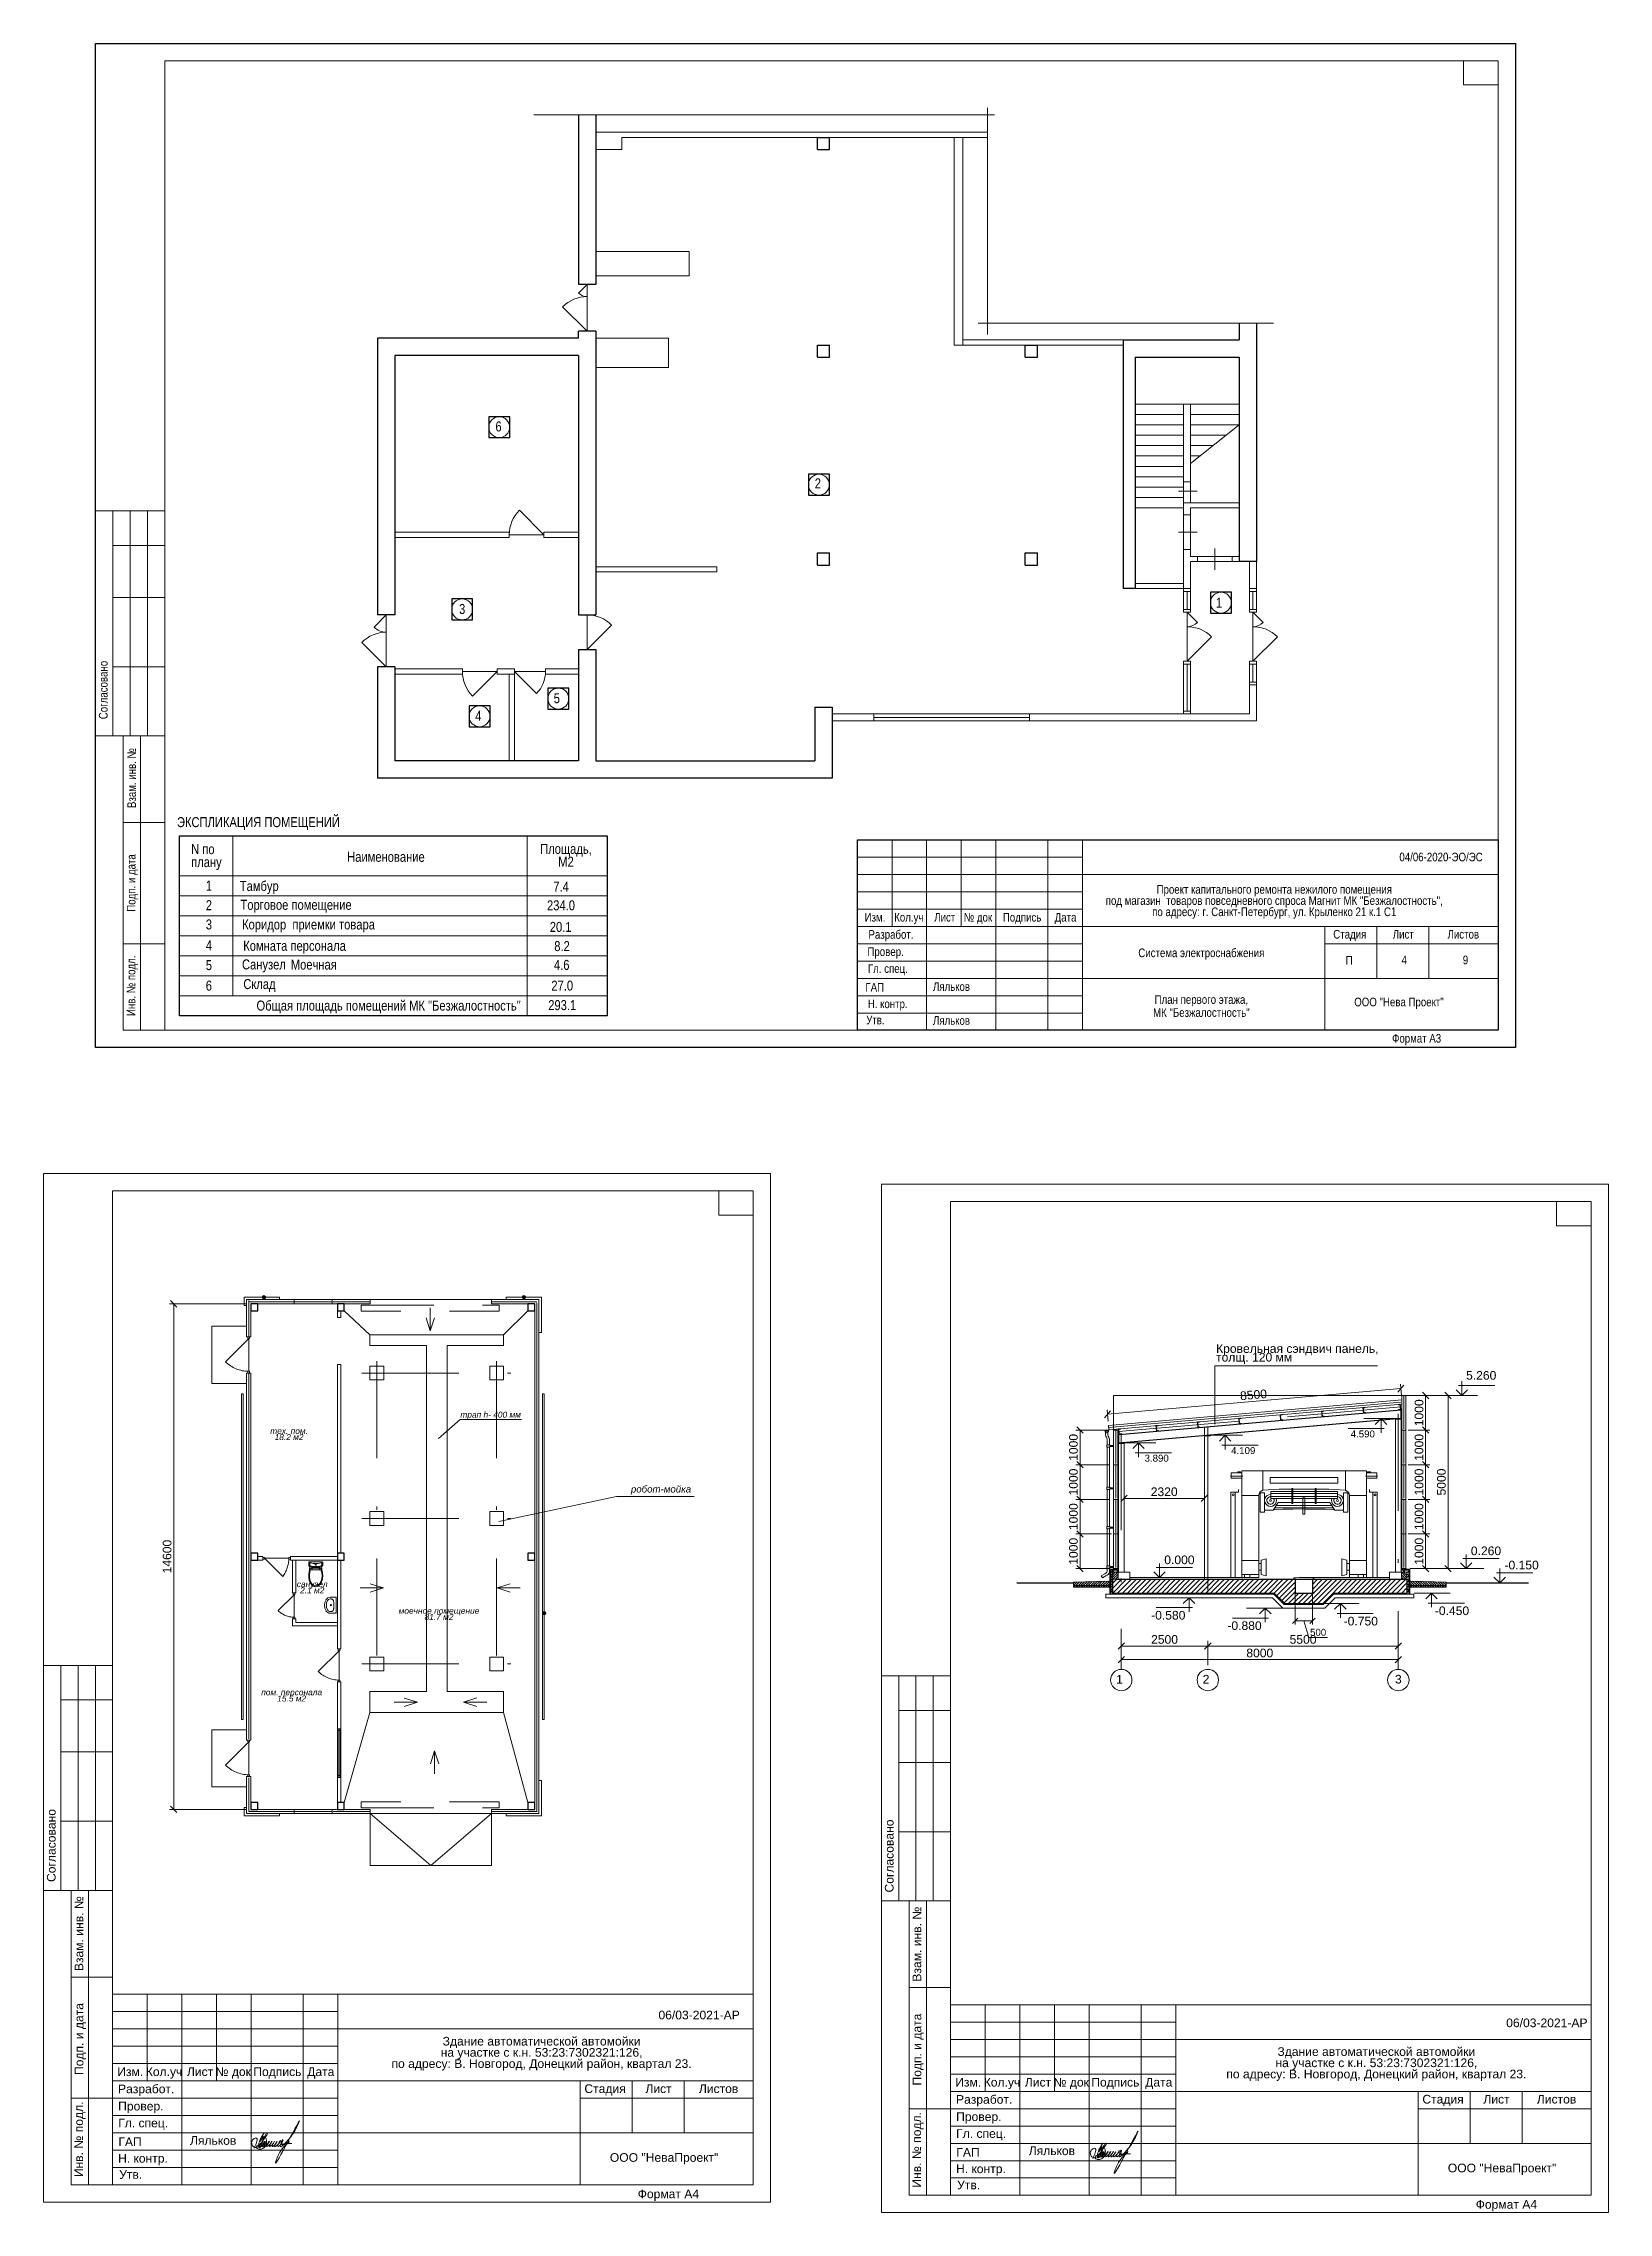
# Model space of a CAD drawing. Header units: metres. Extents: x 14775 to 14878, y 5674 to 5737.
# Drawn here: x 14774.6 to 14819.8, y 5674 to 5736.7 of the extents above; entities that cross this region are included whole.
import ezdxf
from ezdxf.enums import TextEntityAlignment as Align

# ---------------------------------------------------------------- set-up
doc = ezdxf.new("R2010")
doc.units = ezdxf.units.M
doc.header["$MEASUREMENT"] = 0
for name, pattern in [('DGN Style 2', [3.4986, 2.09916, -1.39944]), ('DGN Style 3', [4.89804, 3.4986, -1.39944]), ('DGN Style 4', [5.601258, 2.79888, -1.39944, 0.003499, -1.39944])]:
    doc.linetypes.add(name, pattern=pattern)
doc.layers.get('Defpoints').update_dxf_attribs({"lineweight": 0})
for name, color, linetype, lineweight in [('Level 1', 7, 'Continuous', 0), ('Level 50', 7, 'Continuous', 0), ('Level 63', 7, 'Continuous', 0), ('Стены', 7, 'Continuous', 13), ('Стойки', 7, 'Continuous', 13), ('ТОНКАЯ', 7, 'Continuous', 30), ('ЧЕРТЕЖ', 7, 'Continuous', 0)]:
    doc.layers.add(name, color=color, linetype=linetype, lineweight=lineweight)
for name, color, linetype in [('YOLO_FRAME', 1, 'Continuous'), ('YOLO_STAMP', 1, 'Continuous'), ('YOLO_TABLE', 1, 'Continuous')]:
    doc.layers.add(name, color=color, linetype=linetype)
doc.styles.get("Standard").update_dxf_attribs({"font": 'txt.shx', "height": 0.0025})
doc.styles.add('Style-Arial', font='arial.ttf')
doc.styles.add('Style-Arial IF', font='ariali.ttf')
doc.styles.add('Style-txt', font='txt.shx')
doc.linetypes.add('Batt', pattern='A,-0.079,[3,dgnlstyle-ARCHLSTY.shx,S=0.002488,R=0,X=0,Y=0],-0.079', length=0.158)
doc.dimstyles.new('100', dxfattribs={"dimtxt": 0.25, "dimasz": 0.1875, "dimexe": 0.125, "dimexo": 0.125, "dimgap": 0.0625, "dimtad": 1, "dimdec": 0, "dimlfac": 1000, "dimzin": 11, "dimdsep": 46, "dimtxsty": 'Style-txt', "dimblk": 'OBLIQUE', "dimcen": 0.09, "dimadec": 0, "dimazin": 3, "dimtfac": 1, "dimtdec": 0, "dimtmove": 0, "dimatfit": 3, "dimldrblk": 'TerminatorOpen', "dimfxl": 1, "dimfrac": 2, "dimtzin": 11, "dimlwd": 0, "dimlwe": 0, "dimarcsym": 0})

msp = doc.modelspace()

# ---------------------------------------------------------------- texts
at = {"color": 7, "linetype": 'Continuous', "lineweight": 0, "style": 'Style-Arial', "width": 0.8}
for s, height, p in [('6', 0.2888, (14787.7883, 5725.769)), ('2', 0.2888, (14797.0084, 5724.127)), ('3', 0.2888, (14786.738, 5720.4993)), ('1', 0.2888, (14808.5925, 5720.6787)), ('5', 0.2888, (14789.4708, 5717.9226)), ('4', 0.2888, (14787.2047, 5717.4129)), ('1', 0.2888, (14779.4242, 5712.5091)), ('2', 0.2888, (14779.4242, 5711.9443)), ('3', 0.2888, (14779.4242, 5711.3885)), ('20.1', 0.28875, (14789.5819, 5711.3177)), ('4', 0.2888, (14779.4236, 5710.7835)), ('5', 0.2888, (14779.425, 5710.214)), ('4.6', 0.28875, (14789.6123, 5710.2201)), ('П', 0.25, (14812.3497, 5710.3307)), ('4', 0.25, (14813.9417, 5710.3446)), ('9', 0.25, (14815.7096, 5710.3446)), ('6', 0.2888, (14779.4242, 5709.6229)), ('27.0', 0.28875, (14789.6268, 5709.6228)), ('293.1', 0.28875, (14789.6268, 5709.059))]:
    msp.add_text(s, height=height, dxfattribs=at).set_placement(p, align=Align.TOP_CENTER)
for s, p in [('Согласовано', (14776.3747, 5718.0142)), ('Взам. инв. №', (14777.193, 5715.4712)), ('Подп. и дата', (14777.1801, 5712.4414)), ('Инв. № подл.', (14777.1757, 5709.4734))]:
    msp.add_text(s, height=0.25, rotation=90, dxfattribs=at).set_placement(p, align=Align.MIDDLE_CENTER)
at = {"color": 7, "lineweight": 13, "style": 'Style-Arial', "width": 0.8}
msp.add_text('ЭКСПЛИКАЦИЯ ПОМЕЩЕНИЙ ', height=0.28875, dxfattribs=at).set_placement((14780.8989, 5714.1986), align=Align.MIDDLE_CENTER)
at = {"color": 7, "linetype": 'Continuous', "lineweight": 13, "style": 'Style-Arial', "width": 0.8}
msp.add_text('04/06-2020-ЭО/ЭС', height=0.25, dxfattribs=at).set_placement((14815.0032, 5713.3169), align=Align.TOP_CENTER)
at = {"color": 7, "linetype": 'Continuous', "lineweight": 0, "style": 'Style-Arial', "width": 0.8}
for s, p in [('Тамбур', (14780.3165, 5712.4977)), ('Торговое помещение ', (14780.3361, 5711.9556)), ('Санузел', (14780.3802, 5710.2338))]:
    msp.add_text(s, height=0.28875, dxfattribs=at).set_placement(p, align=Align.TOP_LEFT)
at = {"color": 7, "linetype": 'Continuous', "lineweight": 13, "style": 'Style-Arial', "width": 0.8}
for s, height, p in [('7.4', 0.28875, (14789.3692, 5712.4825)), ('234.0', 0.28875, (14789.1877, 5711.9407)), ('8.2', 0.28875, (14789.3973, 5710.7636)), ('ООО "Нева Проект"', 0.25, (14812.497, 5709.1302)), ('Общая площадь помещений МК "Безжалостность"', 0.28875, (14780.7991, 5709.046))]:
    msp.add_text(s, height=height, dxfattribs=at).set_placement(p, align=Align.TOP_LEFT)
at = {"color": 7, "linetype": 'Continuous', "lineweight": 0, "style": 'Style-Arial', "width": 0.8}
for s, p in [('Изм.', (14798.6574, 5711.4518)), ('Разработ.', (14799.1193, 5710.9558)), ('Кол.уч', (14799.6347, 5711.4518)), ('Лист', (14800.6731, 5711.4518)), ('№ док', (14801.632, 5711.4518)), ('Подпись', (14802.906, 5711.4518)), ('Дата', (14804.1615, 5711.4518)), ('Стадия', (14812.3688, 5710.9618)), ('Лист', (14813.9131, 5710.9618)), ('Листов', (14815.6466, 5710.9618)), ('Провер.', (14798.9646, 5710.4581)), ('Гл. спец.', (14799.0309, 5709.9709)), ('ГАП', (14798.6515, 5709.4294)), ('Утв.', (14798.6699, 5708.485)), ('Н. контр.', (14799.0258, 5708.9518)), ('Формат А3', (14814.2977, 5707.956))]:
    msp.add_text(s, height=0.25, dxfattribs=at).set_placement(p, align=Align.MIDDLE_CENTER)
at = {"color": 7, "lineweight": 13, "style": 'Style-Arial', "width": 0.8}
for p in [(14800.3325, 5709.575), (14800.3325, 5708.5957)]:
    msp.add_text('Ляльков', height=0.25, dxfattribs=at).set_placement(p, align=Align.TOP_LEFT)
at = {"color": 7, "linetype": 'Continuous', "lineweight": 0, "style": 'Style-Arial'}
msp.add_text('4.590', height=0.2, dxfattribs=at).set_placement((14813.0933, 5696.6315), align=Align.TOP_RIGHT)
for s, p in [('4.109', (14808.9419, 5696.1504)), ('3.890', (14806.4419, 5695.9316))]:
    msp.add_text(s, height=0.2, dxfattribs=at).set_placement(p, align=Align.TOP_LEFT)
for p in [(14778.88, 5676.1286), (14803.0979, 5675.831)]:
    msp.add_text('Ляльков', height=0.25, dxfattribs=at).set_placement(p, align=Align.MIDDLE_LEFT)
at = {"color": 7, "linetype": 'Continuous', "lineweight": 13, "style": 'Style-Arial'}
for s, insert, char_height, attachment_point, line_spacing_factor in [('\\H1x;\\W0.8;N по \\Pплану', (14778.912, 5713.1886), 0.28875, 4, 0.776524), ('\\H1x;\\W0.8;Наименование', (14783.4162, 5713.1953), 0.28875, 4, 0.6), ('\\H1x;\\W0.8;Проект капитального ремонта нежилого помещения \\Pпод магазин  товаров повседневного спроса Магнит МК "Безжалостность",\\Pпо адресу: г. Санкт-Петербург, ул. Крыленко 21 к.1 С1', (14810.1875, 5712.382), 0.25, 2, 0.776524)]:
    msp.add_mtext(s, dxfattribs=dict(at, insert=insert, char_height=char_height, attachment_point=attachment_point, line_spacing_factor=line_spacing_factor))
at = {"color": 7, "linetype": 'Continuous', "lineweight": 0}
for s, insert, char_height, attachment_point, line_spacing_factor, style in [('\\H1x;\\W0.8;Площадь,\\PМ2', (14789.7357, 5713.5716), 0.28875, 2, 0.776524, 'Style-Arial'), ('\\H1x;\\W0.8;Коридор  приемки товара', (14782.3007, 5711.3886), 0.28875, 2, 0.6, 'Style-Arial'), ('\\H1x;\\W0.8;Комната персонала ', (14780.4161, 5710.7721), 0.28875, 1, 0.6, 'Style-Arial'), ('{\\W0.8;Система электроснабжения}', (14808.0818, 5710.3869), 0.25, 5, 0.9, 'Style-Arial'), ('\\H1.000000x;\\W0.800000;Моечная ', (14781.7894, 5710.2304), 0.28875, 1, 0.60241, 'Style-Arial'), ('\\H1.000000x;\\W0.800000;Склад ', (14780.4191, 5709.6672), 0.28875, 1, 0.60241, 'Style-Arial'), ('\\H1x;\\W0.8;План первого этажа,\\PМК "Безжалостность"', (14808.0818, 5708.8869), 0.25, 5, 0.9, 'Style-Arial'), ('\\fArial|b0|i0|c204204|p39;Кровельная сэндвич панель, \\Pтолщ. 120 мм', (14808.5071, 5699.1225), 0.25, 1, 0.6, 'Style-txt'), ('\\P06/03-2021-АР', (14793.5801, 5679.9121), 0.25, 5, 0.776524, 'Style-Arial'), ('\\P06/03-2021-АР', (14818.0592, 5679.6858), 0.25, 5, 0.776524, 'Style-Arial')]:
    msp.add_mtext(s, dxfattribs=dict(at, insert=insert, char_height=char_height, attachment_point=attachment_point, line_spacing_factor=line_spacing_factor, style=style))
at = {"color": 18, "linetype": 'Continuous', "lineweight": 0, "true_color": 0x000000, "char_height": 0.25, "attachment_point": 5, "line_spacing_factor": 0.776524, "style": 'Style-Arial'}
for insert in [(14789.0313, 5678.6349), (14813.1351, 5678.3345)]:
    msp.add_mtext('Здание автоматической автомойки \\Pна участке с к.н. 53:23:7302321:126, \\Pпо адресу: В. Новгород, Донецкий район, квартал 23.', dxfattribs=dict(at, insert=insert))
at = {"layer": 'Level 1', "color": 7, "linetype": 'Continuous', "lineweight": 0, "char_height": 0.1725, "attachment_point": 5, "style": 'Style-Arial IF'}
for s, insert, line_spacing_factor in [('тех. пом.\\P18.2 м2', (14781.7397, 5696.5287), 0.621037), ('трап h- 400 мм', (14787.5595, 5697.0613), 0.6), ('санузел\\P2.1 м2', (14782.4075, 5692.1043), 0.621037), ('моечное помещение\\P81.7 м2', (14786.069, 5691.3344), 0.621037), ('пом. персонала\\P15.5 м2', (14781.814, 5688.9797), 0.621037)]:
    msp.add_mtext(s, dxfattribs=dict(at, insert=insert, line_spacing_factor=line_spacing_factor))
at = {"layer": 'Level 63', "color": 7, "linetype": 'Continuous', "lineweight": 0, "style": 'Style-Arial'}
for s, p in [('1', (14805.7176, 5689.4488)), ('2', (14808.2176, 5689.4488)), ('3', (14813.7703, 5689.4488))]:
    msp.add_text(s, height=0.25, dxfattribs=at).set_placement(p, align=Align.MIDDLE_CENTER)
at = {"layer": 'Стены', "color": 5, "linetype": 'Continuous', "lineweight": 0, "insert": (14792.4798, 5694.91), "char_height": 0.2, "attachment_point": 5, "line_spacing_factor": 0.6, "style": 'Style-Arial IF'}
msp.add_mtext('робот-мойка', dxfattribs=at)
at = {"layer": 'ЧЕРТЕЖ', "color": 7, "linetype": 'Continuous', "lineweight": 0, "char_height": 0.25, "line_spacing_factor": 0.72, "style": 'Style-txt'}
for s, insert, attachment_point in [('\\fArial|b0|i0|c204204|p39;5.260', (14815.7261, 5698.3481), 1), ('\\fArial|b0|i0|c204204|p39;0.000', (14807.0115, 5693.0211), 1), ('\\fArial|b0|i0|c204204|p39;0.260', (14815.8648, 5693.2811), 1), ('\\fArial|b0|i0|c204204|p39;-0.150', (14816.8351, 5692.8711), 1), ('\\fArial|b0|i0|c204204|p39;-0.580', (14807.6218, 5691.4212), 3), ('\\fArial|b0|i0|c204204|p39;-0.880', (14809.8234, 5691.1212), 3), ('\\fArial|b0|i0|c204204|p39;-0.750', (14812.1906, 5691.2512), 1), ('\\fArial|b0|i0|c204204|p39;-0.450', (14814.8243, 5691.5512), 1)]:
    msp.add_mtext(s, dxfattribs=dict(at, insert=insert, attachment_point=attachment_point))

# ---------------------------------------------------------------- blocks, each defined once
blk = doc.blocks.new('*U51')
at = {"layer": 'Level 50', "color": 7, "linetype": 'Continuous', "lineweight": 0}
for p, q in [((10.511, 14.855), (-10.489, 14.855)), ((-10.489, 14.855), (-10.489, -14.845)), ((10.511, -14.845), (10.511, 14.855)), ((-10.489, -14.845), (10.511, -14.845))]:
    blk.add_line(p, q, dxfattribs=at)
at = {"layer": 'Level 50', "color": 7, "linetype": 'Continuous', "lineweight": 13}
for p, q in [((-8.489, 14.355), (-8.489, -14.345)), ((-8.489, 14.355), (10.011, 14.355)), ((9.011, 13.655), (9.011, 14.355)), ((10.011, -14.345), (10.011, 14.355)), ((9.011, 13.655), (10.011, 13.655))]:
    blk.add_line(p, q, dxfattribs=at)
at = {"layer": 'Level 63', "color": 7, "linetype": 'Continuous', "lineweight": 13}
for p, q in [((-10.489, 0.655), (-8.489, 0.655)), ((-10.489, 0.655), (-10.489, -5.845)), ((-9.989, 0.655), (-9.989, -5.845)), ((-9.489, 0.655), (-9.489, -5.845)), ((-8.989, 0.655), (-8.989, -5.845)), ((-9.989, -0.345), (-8.489, -0.345)), ((-9.989, -1.845), (-8.489, -1.845)), ((-9.989, -3.845), (-8.489, -3.845)), ((-10.489, -5.845), (-8.489, -5.845)), ((-9.689, -5.845), (-8.489, -5.845)), ((-9.189, -14.345), (-9.189, -5.845)), ((-9.689, -8.345), (-8.489, -8.345)), ((-8.489, -8.845), (10.011, -8.845)), ((-8.489, -8.845), (-8.489, -14.345)), ((-7.489, -8.845), (-7.489, -11.345)), ((-6.489, -8.845), (-6.489, -14.345)), ((-5.489, -8.845), (-5.489, -11.345)), ((-4.489, -8.845), (-4.489, -14.345)), ((-2.989, -8.845), (-2.989, -14.345)), ((-1.989, -8.845), (-1.989, -14.345)), ((-1.989, -9.845), (10.011, -9.845)), ((-8.489, -10.845), (-1.989, -10.845)), ((-9.689, -11.845), (-8.489, -11.845)), ((-8.489, -11.345), (-1.989, -11.345)), ((-1.989, -11.345), (10.011, -11.345)), ((5.011, -11.845), (10.011, -11.845)), ((-1.989, -12.845), (10.011, -12.845)), ((-8.489, -14.345), (10.011, -14.345))]:
    blk.add_line(p, q, dxfattribs=at)
at = {"layer": 'Level 63', "color": 7, "linetype": 'Continuous', "lineweight": 0}
for p, q in [((-8.489, -9.345), (-1.989, -9.345)), ((-8.489, -9.845), (-1.989, -9.845)), ((-8.489, -10.345), (-1.989, -10.345)), ((-8.489, -11.845), (-1.989, -11.845)), ((-8.489, -12.345), (-1.989, -12.345)), ((-8.489, -12.845), (-1.989, -12.845)), ((-8.489, -13.345), (-1.989, -13.345)), ((-8.489, -13.845), (-1.989, -13.845))]:
    blk.add_line(p, q, dxfattribs=at)
at = {"layer": 'Level 63', "color": 7, "linetype": 'Continuous', "lineweight": 13, "flags": 128}
for points in [[(-8.489, -14.345), (-9.689, -14.345), (-9.689, -5.845)], [(5.011, -11.345), (5.011, -14.345)], [(6.511, -11.345), (6.511, -12.845)], [(8.011, -11.345), (8.011, -12.845)]]:
    blk.add_lwpolyline(points, dxfattribs=at)
at = {"layer": 'Level 63', "color": 7, "linetype": 'Continuous', "lineweight": 0, "style": 'Style-Arial'}
for s, p in [('Согласовано', (-10.261, -4.547)), ('Взам. инв. №', (-9.463, -7.093)), ('Подп. и дата', (-9.46, -10.136)), ('Инв. № подл.', (-9.469, -13.033))]:
    blk.add_text(s, height=0.25002, rotation=90, dxfattribs=at).set_placement(p, align=Align.MIDDLE_CENTER)
for s, p in [('Изм.', (-7.982, -11.08)), ('Кол.уч', (-7.004, -11.08)), ('Лист', (-5.966, -11.08)), ('№ док', (-5.007, -11.08)), ('Подпись', (-3.733, -11.08)), ('Дата', (-2.478, -11.08)), ('Разработ.', (-7.52, -11.576)), ('Стадия', (5.73, -11.57)), ('Лист', (7.274, -11.57)), ('Листов', (9.008, -11.57)), ('Провер.', (-7.674, -12.074)), ('Гл. спец.', (-7.608, -12.561)), ('ГАП', (-7.987, -13.103)), ('Н. контр.', (-7.613, -13.58)), ('ООО "НеваПроект"', (7.434, -13.556)), ('Утв.', (-7.969, -14.047))]:
    blk.add_text(s, height=0.25, dxfattribs=at).set_placement(p, align=Align.MIDDLE_CENTER)
at = {"layer": 'ЧЕРТЕЖ', "color": 7, "linetype": 'Continuous', "lineweight": 0, "insert": (7.559, -14.646), "char_height": 0.25, "attachment_point": 5, "line_spacing_factor": 1.214483, "style": 'Style-Arial'}
blk.add_mtext('Формат А4', dxfattribs=at)
blk = doc.blocks.new('формат А4_1')
at = {"layer": 'Level 50', "color": 7, "linetype": 'Continuous', "lineweight": 0}
blk.add_blockref('*U51', (10.489, -14.855), dxfattribs=at)
blk = doc.blocks.new('_Oblique')
at = {"color": 0, "linetype": 'ByBlock', "lineweight": -2}
blk.add_line((0.5, 0.5), (-0.5, -0.5), dxfattribs=at)
blk = doc.blocks.new('*D52')
at = {"layer": 'Defpoints', "color": 0, "linetype": 'Continuous', "lineweight": 0, "transparency": 16777216}
for p in [(14805.769, 5691.029), (14813.769, 5691.029), (14813.769, 5690.015)]:
    blk.add_point(p, dxfattribs=at)
at = {"layer": 'ЧЕРТЕЖ', "color": 7, "linetype": 'Continuous', "lineweight": 0, "transparency": 16777216}
for p, q in [((14805.769, 5690.904), (14805.769, 5689.89)), ((14813.769, 5690.904), (14813.769, 5689.89))]:
    blk.add_line(p, q, dxfattribs=at)
at = {"layer": 'ЧЕРТЕЖ', "color": 0, "linetype": 'Continuous', "lineweight": 0, "transparency": 16777216}
blk.add_line((14805.769, 5690.015), (14813.769, 5690.015), dxfattribs=at)
at = {"layer": 'ЧЕРТЕЖ', "color": 0, "linetype": 'Continuous', "lineweight": 0, "transparency": 16777216, "xscale": 0.1875, "yscale": 0.1875, "zscale": 0.1875, "rotation": 180}
blk.add_blockref('_Oblique', (14805.769, 5690.015), dxfattribs=at)
at = {"layer": 'ЧЕРТЕЖ', "color": 0, "linetype": 'Continuous', "lineweight": 0, "transparency": 16777216, "xscale": 0.1875, "yscale": 0.1875, "zscale": 0.1875}
blk.add_blockref('_Oblique', (14813.769, 5690.015), dxfattribs=at)
at = {"layer": 'ЧЕРТЕЖ', "color": 0, "linetype": 'Continuous', "lineweight": 0, "transparency": 16777216, "insert": (14809.769, 5690.205), "char_height": 0.25, "attachment_point": 5, "style": 'Style-Arial'}
blk.add_mtext('8000', dxfattribs=at)
blk = doc.blocks.new('TerminatorOpen')
at = {"color": 0, "linetype": 'ByBlock', "lineweight": -2}
for q in [(-1, 0.5), (-1, 0), (-1, -0.5)]:
    blk.add_line((0, 0), q, dxfattribs=at)
blk = doc.blocks.new('*U53')
at = {"layer": 'ЧЕРТЕЖ', "color": 7, "linetype": 'Continuous', "lineweight": 0}
for p, q in [((-2.119, 1.378), (-1.771, 1.378)), ((-1.8, 0.823), (-1.8, 1.538)), ((-1.8, 1.538), (0, 1.538)), ((-1.193, 1.548), (-1.193, 0.976)), ((-0.975, 1.341), (-0.975, 1.179)), ((-0.975, 1.341), (0.024, 1.341)), ((0.975, 1.341), (-0.024, 1.341)), ((1.8, 1.538), (0, 1.538)), ((0.975, 1.341), (0.975, 1.179)), ((1.193, 1.548), (1.193, 0.976)), ((2.119, 1.378), (1.771, 1.378)), ((1.8, 0.823), (1.8, 1.538)), ((-0.977, 0.79), (0.004, 0.79)), ((-0.975, 1.179), (0.024, 1.179)), ((-0.972, 0.885), (0.019, 0.885)), ((-0.963, 0.939), (0.135, 0.939)), ((-0.963, 0.939), (-0.963, 0.738)), ((-0.963, 0.738), (-0.011, 0.738)), ((0.963, 0.939), (-0.135, 0.939)), ((0.975, 1.179), (-0.024, 1.179)), ((0.963, 0.738), (-0.011, 0.738)), ((0.977, 0.79), (0.004, 0.79)), ((0.972, 0.885), (0.019, 0.885)), ((0.963, 0.939), (0.963, 0.738)), ((-0.842, 0.471), (0.025, 0.471)), ((-0.797, 0.535), (0.041, 0.535)), ((0.797, 0.535), (-0.041, 0.535)), ((0.842, 0.471), (-0.025, 0.471)), ((-1.8, -1.058), (-1.31, -1.058)), ((-1.239, -1.041), (-1.094, -1.006)), ((-1.239, -1.041), (-1.239, -1.454)), ((-1.094, -1.006), (-1.094, -1.492)), ((1.239, -1.041), (1.094, -1.006)), ((1.094, -1.006), (1.094, -1.492)), ((1.239, -1.041), (1.239, -1.454)), ((1.8, -1.058), (1.31, -1.058)), ((-1.239, -1.454), (-1.099, -1.494)), ((1.239, -1.454), (1.099, -1.494))]:
    blk.add_line(p, q, dxfattribs=at)
at = {"layer": 'ЧЕРТЕЖ', "color": 7, "linetype": 'Continuous', "lineweight": 0, "flags": 128}
for points in [[(-2.112, 0.915), (-1.891, 0.915), (-1.891, 0.992)], [(-1.193, 0.976), (-0.714, 1.002), (-0.286, 1.002), (0.023, 1.002)], [(1.193, 0.976), (0.714, 1.002), (0.286, 1.002), (0.023, 1.002)], [(2.112, 0.915), (1.891, 0.915), (1.891, 0.992)], [(0.01, 0.617), (-0.748, 0.617), (-0.748, 0.617), (-0.888, 0.398), (-0.888, 0.398), (-1.148, 0.398)], [(-0.888, 0.398), (-0.823, 0.418), (-0.606, 0.424), (-0.319, 0.431), (0.013, 0.434)], [(0.01, 0.617), (0.748, 0.617), (0.748, 0.617), (0.888, 0.398), (0.888, 0.398), (1.148, 0.398)], [(0.888, 0.398), (0.823, 0.418), (0.606, 0.424), (0.319, 0.431), (0.013, 0.433)]]:
    blk.add_lwpolyline(points, dxfattribs=at)
at = {"layer": 'ЧЕРТЕЖ', "color": 7, "linetype": 'Continuous', "lineweight": 0}
for centre, radius in [((-2.05, 0.843), 0.0277), ((-0.967, 0.68), 0.0252), ((0.967, 0.68), 0.0252), ((2.049, 0.843), 0.0277)]:
    blk.add_circle(centre, radius, dxfattribs=at)
at = {"layer": 'ЧЕРТЕЖ', "color": 7, "linetype": 'Continuous', "lineweight": 0, "extrusion": (0, 0, -1)}
for centre, radius, start, end in [((1.138, 0.812), 0.173, 3.61835, 71.30744), ((-0.967, 0.68), 0.171, 88.88774, 19.96023), ((-0.967, 0.68), 0.107, 88.21974, 33.11567)]:
    blk.add_arc(centre, radius, start, end, dxfattribs=at)
at = {"layer": 'ЧЕРТЕЖ', "color": 7, "linetype": 'Continuous', "lineweight": 0}
for centre, radius, start, end in [((-0.967, 0.68), 0.171, 88.88774, 19.96023), ((-0.967, 0.68), 0.107, 88.21974, 33.11567), ((1.138, 0.812), 0.173, 3.61835, 71.30744)]:
    blk.add_arc(centre, radius, start, end, dxfattribs=at)
for points in [[(-1.8, 1.475), (-2.102, 1.475), (-2.102, 1.319), (-1.8, 1.319)], [(-1.834, 1.475), (-1.916, 1.475), (-1.916, 1.51), (-1.834, 1.51)], [(1.8, 1.475), (2.102, 1.475), (2.102, 1.319), (1.8, 1.319)], [(1.834, 1.475), (1.916, 1.475), (1.916, 1.51), (1.834, 1.51)], [(-2.112, -1.548), (-1.991, -1.548), (-1.991, 0.915), (-2.112, 0.915)], [(-1.31, -1.462), (-1.8, -1.462), (-1.8, 0.823), (-1.31, 0.823)], [(-1.268, 0.346), (-1.143, 0.346), (-1.143, 0.899), (-1.268, 0.899)], [(-0.351, 1.025), (-0.321, 1.025), (-0.321, 0.589), (-0.351, 0.589)], [(-0.034, 0.756), (0.019, 0.756), (0.019, 0.283), (-0.034, 0.283)], [(0.351, 1.025), (0.321, 1.025), (0.321, 0.589), (0.351, 0.589)], [(1.268, 0.346), (1.143, 0.346), (1.143, 0.899), (1.268, 0.899)], [(1.31, -1.462), (1.8, -1.462), (1.8, 0.823), (1.31, 0.823)], [(2.112, -1.548), (1.991, -1.548), (1.991, 0.915), (2.112, 0.915)], [(-1.31, -1.14), (-1.239, -1.14), (-1.239, -1.329), (-1.31, -1.329)], [(1.31, -1.14), (1.239, -1.14), (1.239, -1.329), (1.31, -1.329)], [(-1.8, -1.462), (-1.72, -1.462), (-1.72, -1.548), (-1.8, -1.548)], [(-1.31, -1.462), (-1.565, -1.462), (-1.565, -1.548), (-1.31, -1.548)], [(1.31, -1.462), (1.565, -1.462), (1.565, -1.548), (1.31, -1.548)], [(1.8, -1.462), (1.72, -1.462), (1.72, -1.548), (1.8, -1.548)]]:
    blk.add_3dface(points, dxfattribs=at)
blk = doc.blocks.new('*U54')
at = {"color": 7, "linetype": 'Continuous', "lineweight": 0}
for p, q in [((0.559, 0.083), (-0.488, 0.083)), ((-0.393, 0.204), (-0.393, -0.204))]:
    blk.add_line(p, q, dxfattribs=at)
at = {"color": 7, "linetype": 'Continuous', "lineweight": 13}
for q in [(-0.559, -0.038), (-0.227, -0.038)]:
    blk.add_line((-0.393, -0.204), q, dxfattribs=at)
blk = doc.blocks.new('*U55')
at = {"color": 252, "linetype": 'Continuous', "lineweight": 0}
for p, q in [((0.085, 0.187), (0.225, 0.166)), ((0.128, 0.146), (0.128, -0.146)), ((0.18, 0.146), (0.18, 0.116)), ((0.18, 0.101), (0.18, -0.1)), ((0.251, 0.203), (0.341, 0.203)), ((0.263, 0.173), (0.313, 0.173)), ((0.361, 0.183), (0.361, -0.183)), ((0.085, -0.187), (0.225, -0.166)), ((0.18, -0.116), (0.18, -0.146)), ((0.341, -0.203), (0.251, -0.203)), ((0.313, -0.173), (0.263, -0.173))]:
    blk.add_line(p, q, dxfattribs=at)
at = {"color": 252, "linetype": 'Continuous', "lineweight": 0, "extrusion": (0, 0, -1)}
blk.add_circle((-0.284, 0), 0.0173, dxfattribs=at)
at = {"color": 252, "linetype": 'Continuous', "lineweight": 0}
for centre, radius, start, end in [((-0.228, 0), 0.133, 146.97653, 180), ((-0.228, 0), 0.133, 180, 213.02347), ((-0.139, -0.058), 0.239, 122.50779, 146.97653), ((-0.211, 0), 0.119, 146.97653, 180), ((-0.211, 0), 0.119, 180, 213.02347), ((-0.131, -0.052), 0.215, 122.50779, 146.97653), ((-0.081, -0.15), 0.348, 104.78666, 122.50779), ((-0.079, -0.134), 0.313, 104.78666, 122.50779), ((-0.042, -0.296), 0.499, 90, 104.78666), ((-0.044, -0.265), 0.448, 90, 104.78666), ((-0.044, -0.265), 0.448, 75.21334, 90), ((-0.042, -0.296), 0.499, 75.21334, 90), ((-0.01, -0.134), 0.313, 63.90531, 75.21334), ((-0.004, -0.15), 0.348, 58.14894, 75.21334), ((0.849, 0), 0.646, 163.0112, 196.9888), ((0.849, 0), 0.626, 165.42439, 194.57561), ((0.251, 0.183), 0.0203, 90, 163.0112), ((0.263, 0.152), 0.0203, 90, 165.42439), ((0.801, 0), 0.491, 162.65796, 197.34204), ((0.313, 0.152), 0.0203, 342.65796, 90), ((0.341, 0.183), 0.0203, 360, 90), ((-0.139, 0.058), 0.239, 213.02347, 237.49221), ((-0.131, 0.052), 0.215, 213.02347, 237.49221), ((-0.081, 0.15), 0.348, 237.49221, 255.21334), ((-0.079, 0.135), 0.313, 237.49221, 255.21334), ((-0.042, 0.296), 0.499, 255.21334, 270), ((-0.044, 0.266), 0.448, 255.21334, 270), ((-0.044, 0.266), 0.448, 270, 284.78666), ((-0.042, 0.296), 0.499, 270, 284.78666), ((-0.01, 0.135), 0.313, 284.78666, 296.09469), ((-0.004, 0.15), 0.348, 284.78666, 301.85106), ((0.251, -0.183), 0.0203, 196.9888, 270), ((0.263, -0.152), 0.0203, 194.57561, 270), ((0.313, -0.152), 0.0203, 270, 17.34204), ((0.341, -0.183), 0.0203, 270, 360)]:
    blk.add_arc(centre, radius, start, end, dxfattribs=at)
for points in [[(0.163, 0.101), (0.201, 0.101), (0.201, 0.116), (0.163, 0.116)], [(0.163, -0.1), (0.201, -0.1), (0.201, -0.116), (0.163, -0.116)]]:
    blk.add_3dface(points, dxfattribs=at)
at = {"color": 252, "linetype": 'Continuous', "lineweight": 0, "extrusion": (0, 0, -1), "insert": (0.324, 0.036), "char_height": 0.01016, "width": 48.31913, "attachment_point": 1, "text_direction": (0, -1, 0)}
blk.add_mtext('Spais Shattl', dxfattribs=at)
blk = doc.blocks.new('SINK10_1')
at = {"color": 252, "linetype": 'Continuous', "lineweight": 0}
for p, q in [((-23, 0), (-23, -16.8)), ((23, 0), (-23, 0)), ((23, 0), (23, -16.8)), ((-17.9, -12.3), (-18, -13.4)), ((-18, -13.4), (-18, -16.8)), ((-17.5, -11.2), (-17.9, -12.3)), ((-16.8, -10.1), (-17.5, -11.2)), ((-15.9, -9.2), (-16.8, -10.1)), ((-14.8, -8.3), (-15.9, -9.2)), ((-13.6, -7.7), (-14.8, -8.3)), ((-12.2, -7.2), (-13.6, -7.7)), ((-10.7, -6.9), (-12.2, -7.2)), ((-9.1, -6.8), (-10.7, -6.9)), ((-9.1, -6.8), (-9.1, -6.8)), ((9.1, -6.8), (-9.1, -6.8)), ((9.1, -6.8), (9.1, -6.8)), ((10.7, -6.9), (9.1, -6.8)), ((12.2, -7.2), (10.7, -6.9)), ((13.6, -7.7), (12.2, -7.2)), ((14.8, -8.3), (13.6, -7.7)), ((15.9, -9.2), (14.8, -8.3)), ((16.8, -10.1), (15.9, -9.2)), ((17.5, -11.2), (16.8, -10.1)), ((17.9, -12.3), (17.5, -11.2)), ((18, -13.4), (17.9, -12.3)), ((18, -13.4), (18, -16.8))]:
    blk.add_line(p, q, dxfattribs=at)
for centre, radius, start, end in [((-9.1, -16.8), 13.9, 180, 241.52544), ((-9.1, -16.8), 8.89, 180, 241.52544), ((0, 0), 33, 241.52544, 298.47456), ((0, 0), 28, 241.52544, 298.47456), ((0, -15.2), 1.75, 0, 359.99999), ((9.1, -16.8), 8.89, 298.47456, 360), ((9.1, -16.8), 13.9, 298.47456, 360)]:
    blk.add_arc(centre, radius, start, end, dxfattribs=at)
blk = doc.blocks.new('*U57')
at = {"layer": 'Стены', "color": 7, "linetype": 'Continuous', "lineweight": 0}
for p, q in [((0, 0.333), (-0.122, -0.044)), ((0, -0.333), (0, 0.333)), ((0, 0.333), (0.122, -0.044))]:
    blk.add_line(p, q, dxfattribs=at)
blk = doc.blocks.new('*U58')
at = {"layer": 'Стены', "color": 5, "linetype": 'DGN Style 4', "lineweight": 0}
for p, q in [((-1.732, 4.472), (-1.732, -4.105)), ((1.728, 4.472), (1.728, -4.105)), ((-2.162, 4.128), (2.162, 4.128)), ((-2.162, -0.072), (2.162, -0.072)), ((-2.162, -4.272), (2.162, -4.272))]:
    blk.add_line(p, q, dxfattribs=at)
at = {"layer": 'Стены', "color": 5, "linetype": 'Continuous', "lineweight": 0}
for points in [[(-1.532, 4.328), (-1.932, 4.328), (-1.932, 3.928), (-1.532, 3.928)], [(1.928, 4.328), (1.528, 4.328), (1.528, 3.928), (1.928, 3.928)], [(-1.532, 0.128), (-1.932, 0.128), (-1.932, -0.272), (-1.532, -0.272)], [(1.928, 0.128), (1.528, 0.128), (1.528, -0.272), (1.928, -0.272)], [(-1.532, -4.072), (-1.932, -4.072), (-1.932, -4.472), (-1.532, -4.472)], [(1.928, -4.072), (1.528, -4.072), (1.528, -4.472), (1.928, -4.472)]]:
    blk.add_3dface(points, dxfattribs=at)
blk = doc.blocks.new('*D59')
at = {"layer": 'Defpoints', "color": 0, "linetype": 'Continuous', "lineweight": 0, "transparency": 16777216}
for p in [(14804.579, 5693.643), (14805.609, 5693.643), (14805.549, 5692.643)]:
    blk.add_point(p, dxfattribs=at)
at = {"layer": 'ЧЕРТЕЖ', "color": 7, "linetype": 'Continuous', "lineweight": 0, "transparency": 16777216}
for p, q in [((14805.484, 5693.643), (14804.454, 5693.643)), ((14805.424, 5692.643), (14804.454, 5692.643))]:
    blk.add_line(p, q, dxfattribs=at)
at = {"layer": 'ЧЕРТЕЖ', "color": 0, "linetype": 'Continuous', "lineweight": 0, "transparency": 16777216}
blk.add_line((14804.579, 5692.643), (14804.579, 5693.643), dxfattribs=at)
at = {"layer": 'ЧЕРТЕЖ', "color": 0, "linetype": 'Continuous', "lineweight": 0, "transparency": 16777216, "xscale": 0.1875, "yscale": 0.1875, "zscale": 0.1875}
for p, rotation in [((14804.579, 5693.643), 90), ((14804.579, 5692.643), 270)]:
    blk.add_blockref('_Oblique', p, dxfattribs=dict(at, rotation=rotation))
at = {"layer": 'ЧЕРТЕЖ', "color": 0, "linetype": 'Continuous', "lineweight": 0, "transparency": 16777216, "insert": (14804.389, 5693.143), "char_height": 0.25, "attachment_point": 5, "rotation": 90, "style": 'Style-Arial'}
blk.add_mtext('1000', dxfattribs=at)
blk = doc.blocks.new('*D60')
at = {"layer": 'Defpoints', "color": 0, "linetype": 'Continuous', "lineweight": 0, "transparency": 16777216}
for p in [(14804.579, 5694.643), (14805.549, 5694.643), (14805.549, 5693.643)]:
    blk.add_point(p, dxfattribs=at)
at = {"layer": 'ЧЕРТЕЖ', "color": 7, "linetype": 'Continuous', "lineweight": 0, "transparency": 16777216}
for p, q in [((14805.424, 5694.643), (14804.454, 5694.643)), ((14805.424, 5693.643), (14804.454, 5693.643))]:
    blk.add_line(p, q, dxfattribs=at)
at = {"layer": 'ЧЕРТЕЖ', "color": 0, "linetype": 'Continuous', "lineweight": 0, "transparency": 16777216}
blk.add_line((14804.579, 5693.643), (14804.579, 5694.643), dxfattribs=at)
at = {"layer": 'ЧЕРТЕЖ', "color": 0, "linetype": 'Continuous', "lineweight": 0, "transparency": 16777216, "xscale": 0.1875, "yscale": 0.1875, "zscale": 0.1875}
for p, rotation in [((14804.579, 5694.643), 90), ((14804.579, 5693.643), 270)]:
    blk.add_blockref('_Oblique', p, dxfattribs=dict(at, rotation=rotation))
at = {"layer": 'ЧЕРТЕЖ', "color": 0, "linetype": 'Continuous', "lineweight": 0, "transparency": 16777216, "insert": (14804.389, 5694.143), "char_height": 0.25, "attachment_point": 5, "rotation": 90, "style": 'Style-Arial'}
blk.add_mtext('1000', dxfattribs=at)
blk = doc.blocks.new('*D61')
at = {"layer": 'Defpoints', "color": 0, "linetype": 'Continuous', "lineweight": 0, "transparency": 16777216}
for p in [(14804.579, 5695.643), (14805.549, 5695.643), (14805.549, 5694.643)]:
    blk.add_point(p, dxfattribs=at)
at = {"layer": 'ЧЕРТЕЖ', "color": 7, "linetype": 'Continuous', "lineweight": 0, "transparency": 16777216}
for p, q in [((14805.424, 5695.643), (14804.454, 5695.643)), ((14805.424, 5694.643), (14804.454, 5694.643))]:
    blk.add_line(p, q, dxfattribs=at)
at = {"layer": 'ЧЕРТЕЖ', "color": 0, "linetype": 'Continuous', "lineweight": 0, "transparency": 16777216}
blk.add_line((14804.579, 5694.643), (14804.579, 5695.643), dxfattribs=at)
at = {"layer": 'ЧЕРТЕЖ', "color": 0, "linetype": 'Continuous', "lineweight": 0, "transparency": 16777216, "xscale": 0.1875, "yscale": 0.1875, "zscale": 0.1875}
for p, rotation in [((14804.579, 5695.643), 90), ((14804.579, 5694.643), 270)]:
    blk.add_blockref('_Oblique', p, dxfattribs=dict(at, rotation=rotation))
at = {"layer": 'ЧЕРТЕЖ', "color": 0, "linetype": 'Continuous', "lineweight": 0, "transparency": 16777216, "insert": (14804.389, 5695.143), "char_height": 0.25, "attachment_point": 5, "rotation": 90, "style": 'Style-Arial'}
blk.add_mtext('1000', dxfattribs=at)
blk = doc.blocks.new('*D62')
at = {"layer": 'Defpoints', "color": 0, "linetype": 'Continuous', "lineweight": 0, "transparency": 16777216}
for p in [(14805.549, 5696.643), (14804.579, 5695.643), (14805.549, 5695.643)]:
    blk.add_point(p, dxfattribs=at)
at = {"layer": 'ЧЕРТЕЖ', "color": 7, "linetype": 'Continuous', "lineweight": 0, "transparency": 16777216}
for p, q in [((14805.424, 5696.643), (14804.454, 5696.643)), ((14805.424, 5695.643), (14804.454, 5695.643))]:
    blk.add_line(p, q, dxfattribs=at)
at = {"layer": 'ЧЕРТЕЖ', "color": 0, "linetype": 'Continuous', "lineweight": 0, "transparency": 16777216}
blk.add_line((14804.579, 5696.643), (14804.579, 5695.643), dxfattribs=at)
at = {"layer": 'ЧЕРТЕЖ', "color": 0, "linetype": 'Continuous', "lineweight": 0, "transparency": 16777216, "xscale": 0.1875, "yscale": 0.1875, "zscale": 0.1875}
for p, rotation in [((14804.579, 5696.643), 90), ((14804.579, 5695.643), 270)]:
    blk.add_blockref('_Oblique', p, dxfattribs=dict(at, rotation=rotation))
at = {"layer": 'ЧЕРТЕЖ', "color": 0, "linetype": 'Continuous', "lineweight": 0, "transparency": 16777216, "insert": (14804.389, 5696.143), "char_height": 0.25, "attachment_point": 5, "rotation": 90, "style": 'Style-Arial'}
blk.add_mtext('1000', dxfattribs=at)
blk = doc.blocks.new('*U63')
at = {"layer": 'Стойки', "linetype": 'Continuous', "lineweight": 0}
h = blk.add_hatch(dxfattribs=at)
h.set_pattern_fill('HATCH', style=0, pattern_type=2)
h.set_pattern_definition([(50, (-0.14923, 0.80304), (-0.0766044, 0.064279), [])])
h.paths.add_polyline_path([(-0.32, -0.8), (0.32, -0.8), (0.22, -0.7), (-0.22, -0.7), (-0.22, 0.7), (0.22, 0.7), (0.32, 0.8), (-0.32, 0.8)])
at = {"layer": 'Стойки', "color": 7, "linetype": 'Continuous', "lineweight": 13, "flags": 128}
blk.add_lwpolyline([(-0.32, 0.8), (0.32, 0.8), (0.22, 0.7), (-0.22, 0.7), (-0.22, -0.7), (0.22, -0.7), (0.32, -0.8), (-0.32, -0.8), (-0.32, 0.8)], close=True, dxfattribs=at)
at = {"layer": 'Стойки', "color": 7, "linetype": 'Continuous', "lineweight": 0, "flags": 128}
blk.add_lwpolyline([(-0.32, -0.8), (0.32, -0.8), (0.22, -0.7), (-0.22, -0.7), (-0.22, 0.7), (0.22, 0.7), (0.32, 0.8), (-0.32, 0.8), (-0.32, -0.8)], close=True, dxfattribs=at)
blk = doc.blocks.new('*D64')
at = {"layer": 'Defpoints', "color": 0, "linetype": 'Continuous', "lineweight": 0, "transparency": 16777216}
for p in [(14813.989, 5697.643), (14813.989, 5692.643), (14815.205, 5692.643)]:
    blk.add_point(p, dxfattribs=at)
at = {"layer": 'ЧЕРТЕЖ', "color": 7, "linetype": 'Continuous', "lineweight": 0, "transparency": 16777216}
for p, q in [((14814.114, 5697.643), (14815.33, 5697.643)), ((14814.114, 5692.643), (14815.33, 5692.643))]:
    blk.add_line(p, q, dxfattribs=at)
at = {"layer": 'ЧЕРТЕЖ', "color": 0, "linetype": 'Continuous', "lineweight": 0, "transparency": 16777216}
blk.add_line((14815.205, 5697.643), (14815.205, 5692.643), dxfattribs=at)
at = {"layer": 'ЧЕРТЕЖ', "color": 0, "linetype": 'Continuous', "lineweight": 0, "transparency": 16777216, "xscale": 0.1875, "yscale": 0.1875, "zscale": 0.1875}
for p, rotation in [((14815.205, 5697.643), 90), ((14815.205, 5692.643), 270)]:
    blk.add_blockref('_Oblique', p, dxfattribs=dict(at, rotation=rotation))
at = {"layer": 'ЧЕРТЕЖ', "color": 0, "linetype": 'Continuous', "lineweight": 0, "transparency": 16777216, "insert": (14815.014, 5695.143), "char_height": 0.25, "attachment_point": 5, "rotation": 90, "style": 'Style-Arial'}
blk.add_mtext('5000', dxfattribs=at)
blk = doc.blocks.new('*D65')
at = {"layer": 'Defpoints', "color": 0, "linetype": 'Continuous', "lineweight": 0, "transparency": 16777216}
for p in [(14813.929, 5693.643), (14814.559, 5693.643), (14813.989, 5692.643)]:
    blk.add_point(p, dxfattribs=at)
at = {"layer": 'ЧЕРТЕЖ', "color": 7, "linetype": 'Continuous', "lineweight": 0, "transparency": 16777216}
for p, q in [((14814.054, 5693.643), (14814.684, 5693.643)), ((14814.114, 5692.643), (14814.684, 5692.643))]:
    blk.add_line(p, q, dxfattribs=at)
at = {"layer": 'ЧЕРТЕЖ', "color": 0, "linetype": 'Continuous', "lineweight": 0, "transparency": 16777216}
blk.add_line((14814.559, 5692.643), (14814.559, 5693.643), dxfattribs=at)
at = {"layer": 'ЧЕРТЕЖ', "color": 0, "linetype": 'Continuous', "lineweight": 0, "transparency": 16777216, "xscale": 0.1875, "yscale": 0.1875, "zscale": 0.1875}
for p, rotation in [((14814.559, 5693.643), 90), ((14814.559, 5692.643), 270)]:
    blk.add_blockref('_Oblique', p, dxfattribs=dict(at, rotation=rotation))
at = {"layer": 'ЧЕРТЕЖ', "color": 0, "linetype": 'Continuous', "lineweight": 0, "transparency": 16777216, "insert": (14814.369, 5693.143), "char_height": 0.25, "attachment_point": 5, "rotation": 90, "style": 'Style-Arial'}
blk.add_mtext('1000', dxfattribs=at)
blk = doc.blocks.new('*D66')
at = {"layer": 'Defpoints', "color": 0, "linetype": 'Continuous', "lineweight": 0, "transparency": 16777216}
for p in [(14813.929, 5694.643), (14814.559, 5694.643), (14813.989, 5693.643)]:
    blk.add_point(p, dxfattribs=at)
at = {"layer": 'ЧЕРТЕЖ', "color": 7, "linetype": 'Continuous', "lineweight": 0, "transparency": 16777216}
for p, q in [((14814.054, 5694.643), (14814.684, 5694.643)), ((14814.114, 5693.643), (14814.684, 5693.643))]:
    blk.add_line(p, q, dxfattribs=at)
at = {"layer": 'ЧЕРТЕЖ', "color": 0, "linetype": 'Continuous', "lineweight": 0, "transparency": 16777216}
blk.add_line((14814.559, 5693.643), (14814.559, 5694.643), dxfattribs=at)
at = {"layer": 'ЧЕРТЕЖ', "color": 0, "linetype": 'Continuous', "lineweight": 0, "transparency": 16777216, "xscale": 0.1875, "yscale": 0.1875, "zscale": 0.1875}
for p, rotation in [((14814.559, 5694.643), 90), ((14814.559, 5693.643), 270)]:
    blk.add_blockref('_Oblique', p, dxfattribs=dict(at, rotation=rotation))
at = {"layer": 'ЧЕРТЕЖ', "color": 0, "linetype": 'Continuous', "lineweight": 0, "transparency": 16777216, "insert": (14814.369, 5694.143), "char_height": 0.25, "attachment_point": 5, "rotation": 90, "style": 'Style-Arial'}
blk.add_mtext('1000', dxfattribs=at)
blk = doc.blocks.new('*D67')
at = {"layer": 'Defpoints', "color": 0, "linetype": 'Continuous', "lineweight": 0, "transparency": 16777216}
for p in [(14813.929, 5695.643), (14814.559, 5695.643), (14813.989, 5694.643)]:
    blk.add_point(p, dxfattribs=at)
at = {"layer": 'ЧЕРТЕЖ', "color": 7, "linetype": 'Continuous', "lineweight": 0, "transparency": 16777216}
for p, q in [((14814.054, 5695.643), (14814.684, 5695.643)), ((14814.114, 5694.643), (14814.684, 5694.643))]:
    blk.add_line(p, q, dxfattribs=at)
at = {"layer": 'ЧЕРТЕЖ', "color": 0, "linetype": 'Continuous', "lineweight": 0, "transparency": 16777216}
blk.add_line((14814.559, 5694.643), (14814.559, 5695.643), dxfattribs=at)
at = {"layer": 'ЧЕРТЕЖ', "color": 0, "linetype": 'Continuous', "lineweight": 0, "transparency": 16777216, "xscale": 0.1875, "yscale": 0.1875, "zscale": 0.1875}
for p, rotation in [((14814.559, 5695.643), 90), ((14814.559, 5694.643), 270)]:
    blk.add_blockref('_Oblique', p, dxfattribs=dict(at, rotation=rotation))
at = {"layer": 'ЧЕРТЕЖ', "color": 0, "linetype": 'Continuous', "lineweight": 0, "transparency": 16777216, "insert": (14814.369, 5695.143), "char_height": 0.25, "attachment_point": 5, "rotation": 90, "style": 'Style-Arial'}
blk.add_mtext('1000', dxfattribs=at)
blk = doc.blocks.new('*D68')
at = {"layer": 'Defpoints', "color": 0, "linetype": 'Continuous', "lineweight": 0, "transparency": 16777216}
for p in [(14813.929, 5696.643), (14814.559, 5696.643), (14813.989, 5695.643)]:
    blk.add_point(p, dxfattribs=at)
at = {"layer": 'ЧЕРТЕЖ', "color": 7, "linetype": 'Continuous', "lineweight": 0, "transparency": 16777216}
for p, q in [((14814.054, 5696.643), (14814.684, 5696.643)), ((14814.114, 5695.643), (14814.684, 5695.643))]:
    blk.add_line(p, q, dxfattribs=at)
at = {"layer": 'ЧЕРТЕЖ', "color": 0, "linetype": 'Continuous', "lineweight": 0, "transparency": 16777216}
blk.add_line((14814.559, 5695.643), (14814.559, 5696.643), dxfattribs=at)
at = {"layer": 'ЧЕРТЕЖ', "color": 0, "linetype": 'Continuous', "lineweight": 0, "transparency": 16777216, "xscale": 0.1875, "yscale": 0.1875, "zscale": 0.1875}
for p, rotation in [((14814.559, 5696.643), 90), ((14814.559, 5695.643), 270)]:
    blk.add_blockref('_Oblique', p, dxfattribs=dict(at, rotation=rotation))
at = {"layer": 'ЧЕРТЕЖ', "color": 0, "linetype": 'Continuous', "lineweight": 0, "transparency": 16777216, "insert": (14814.369, 5696.143), "char_height": 0.25, "attachment_point": 5, "rotation": 90, "style": 'Style-Arial'}
blk.add_mtext('1000', dxfattribs=at)
blk = doc.blocks.new('*D69')
at = {"layer": 'Defpoints', "color": 0, "linetype": 'Continuous', "lineweight": 0, "transparency": 16777216}
for p in [(14813.929, 5697.643), (14814.559, 5697.643), (14813.989, 5696.643)]:
    blk.add_point(p, dxfattribs=at)
at = {"layer": 'ЧЕРТЕЖ', "color": 7, "linetype": 'Continuous', "lineweight": 0, "transparency": 16777216}
for p, q in [((14814.054, 5697.643), (14814.684, 5697.643)), ((14814.114, 5696.643), (14814.684, 5696.643))]:
    blk.add_line(p, q, dxfattribs=at)
at = {"layer": 'ЧЕРТЕЖ', "color": 0, "linetype": 'Continuous', "lineweight": 0, "transparency": 16777216}
blk.add_line((14814.559, 5696.643), (14814.559, 5697.643), dxfattribs=at)
at = {"layer": 'ЧЕРТЕЖ', "color": 0, "linetype": 'Continuous', "lineweight": 0, "transparency": 16777216, "xscale": 0.1875, "yscale": 0.1875, "zscale": 0.1875}
for p, rotation in [((14814.559, 5697.643), 90), ((14814.559, 5696.643), 270)]:
    blk.add_blockref('_Oblique', p, dxfattribs=dict(at, rotation=rotation))
at = {"layer": 'ЧЕРТЕЖ', "color": 0, "linetype": 'Continuous', "lineweight": 0, "transparency": 16777216, "insert": (14814.369, 5697.143), "char_height": 0.25, "attachment_point": 5, "rotation": 90, "style": 'Style-Arial'}
blk.add_mtext('1000', dxfattribs=at)
blk = doc.blocks.new('*D70')
at = {"layer": 'Defpoints', "color": 0, "linetype": 'Continuous', "lineweight": 0, "transparency": 16777216}
for p in [(14813.839, 5697.842), (14813.868, 5697.514), (14805.4, 5696.773)]:
    blk.add_point(p, dxfattribs=at)
at = {"layer": 'ЧЕРТЕЖ', "color": 0, "linetype": 'Continuous', "lineweight": 0, "transparency": 16777216}
blk.add_line((14805.371, 5697.101), (14813.839, 5697.842), dxfattribs=at)
at = {"layer": 'ЧЕРТЕЖ', "color": 7, "linetype": 'Continuous', "lineweight": 0, "transparency": 16777216}
for p, q in [((14813.857, 5697.638), (14813.828, 5697.967)), ((14805.389, 5696.897), (14805.36, 5697.226))]:
    blk.add_line(p, q, dxfattribs=at)
at = {"layer": 'ЧЕРТЕЖ', "color": 0, "linetype": 'Continuous', "lineweight": 0, "transparency": 16777216, "xscale": 0.1875, "yscale": 0.1875, "zscale": 0.1875}
for p, rotation in [((14813.839, 5697.842), 5.000000000003811), ((14805.371, 5697.101), 185.0000000000038)]:
    blk.add_blockref('_Oblique', p, dxfattribs=dict(at, rotation=rotation))
at = {"layer": 'ЧЕРТЕЖ', "color": 0, "linetype": 'Continuous', "lineweight": 0, "transparency": 16777216, "insert": (14809.588, 5697.661), "char_height": 0.25, "attachment_point": 5, "rotation": 5, "style": 'Style-Arial'}
blk.add_mtext('8500', dxfattribs=at)
blk = doc.blocks.new('*D71')
at = {"layer": 'Defpoints', "color": 0, "linetype": 'Continuous', "lineweight": 0, "transparency": 16777216}
for p in [(14810.789, 5692.133), (14811.289, 5692.133), (14811.289, 5691.133)]:
    blk.add_point(p, dxfattribs=at)
at = {"layer": 'ЧЕРТЕЖ', "color": 7, "linetype": 'Continuous', "lineweight": 0, "transparency": 16777216}
for p, q in [((14810.789, 5692.033), (14810.789, 5691.033)), ((14811.289, 5692.033), (14811.289, 5691.033))]:
    blk.add_line(p, q, dxfattribs=at)
at = {"layer": 'ЧЕРТЕЖ', "color": 0, "linetype": 'Continuous', "lineweight": 0, "transparency": 16777216}
for p, q in [((14810.789, 5691.133), (14811.289, 5691.133)), ((14811.039, 5691.133), (14811.184, 5690.651)), ((14811.184, 5690.651), (14811.725, 5690.651))]:
    blk.add_line(p, q, dxfattribs=at)
at = {"layer": 'ЧЕРТЕЖ', "color": 0, "linetype": 'Continuous', "lineweight": 0, "transparency": 16777216, "xscale": 0.15, "yscale": 0.15, "zscale": 0.15, "rotation": 180}
blk.add_blockref('_Oblique', (14810.789, 5691.133), dxfattribs=at)
at = {"layer": 'ЧЕРТЕЖ', "color": 0, "linetype": 'Continuous', "lineweight": 0, "transparency": 16777216, "xscale": 0.15, "yscale": 0.15, "zscale": 0.15}
blk.add_blockref('_Oblique', (14811.289, 5691.133), dxfattribs=at)
at = {"layer": 'ЧЕРТЕЖ', "color": 0, "linetype": 'Continuous', "lineweight": 0, "transparency": 16777216, "insert": (14811.454, 5690.803), "char_height": 0.2, "attachment_point": 5, "style": 'Style-Arial'}
blk.add_mtext('500', dxfattribs=at)
blk = doc.blocks.new('*D73')
at = {"layer": 'Defpoints', "color": 0, "linetype": 'Continuous', "lineweight": 0, "transparency": 16777216}
for p in [(14808.269, 5690.406), (14805.769, 5689.734), (14808.269, 5689.734)]:
    blk.add_point(p, dxfattribs=at)
at = {"layer": 'ЧЕРТЕЖ', "color": 7, "linetype": 'Continuous', "lineweight": 0, "transparency": 16777216}
for p, q in [((14805.769, 5689.859), (14805.769, 5690.531)), ((14808.269, 5689.859), (14808.269, 5690.531))]:
    blk.add_line(p, q, dxfattribs=at)
at = {"layer": 'ЧЕРТЕЖ', "color": 0, "linetype": 'Continuous', "lineweight": 0, "transparency": 16777216}
blk.add_line((14805.769, 5690.406), (14808.269, 5690.406), dxfattribs=at)
at = {"layer": 'ЧЕРТЕЖ', "color": 0, "linetype": 'Continuous', "lineweight": 0, "transparency": 16777216, "xscale": 0.1875, "yscale": 0.1875, "zscale": 0.1875, "rotation": 180}
blk.add_blockref('_Oblique', (14805.769, 5690.406), dxfattribs=at)
at = {"layer": 'ЧЕРТЕЖ', "color": 0, "linetype": 'Continuous', "lineweight": 0, "transparency": 16777216, "xscale": 0.1875, "yscale": 0.1875, "zscale": 0.1875}
blk.add_blockref('_Oblique', (14808.269, 5690.406), dxfattribs=at)
at = {"layer": 'ЧЕРТЕЖ', "color": 0, "linetype": 'Continuous', "lineweight": 0, "transparency": 16777216, "insert": (14807.019, 5690.596), "char_height": 0.25, "attachment_point": 5, "style": 'Style-Arial'}
blk.add_mtext('2500', dxfattribs=at)
blk = doc.blocks.new('*D72')
at = {"layer": 'Defpoints', "color": 0, "linetype": 'Continuous', "lineweight": 0, "transparency": 16777216}
for p in [(14813.769, 5690.406), (14808.269, 5689.734), (14813.769, 5689.734)]:
    blk.add_point(p, dxfattribs=at)
at = {"layer": 'ЧЕРТЕЖ', "color": 7, "linetype": 'Continuous', "lineweight": 0, "transparency": 16777216}
for p, q in [((14808.269, 5689.859), (14808.269, 5690.531)), ((14813.769, 5689.859), (14813.769, 5690.531))]:
    blk.add_line(p, q, dxfattribs=at)
at = {"layer": 'ЧЕРТЕЖ', "color": 0, "linetype": 'Continuous', "lineweight": 0, "transparency": 16777216}
blk.add_line((14808.269, 5690.406), (14813.769, 5690.406), dxfattribs=at)
at = {"layer": 'ЧЕРТЕЖ', "color": 0, "linetype": 'Continuous', "lineweight": 0, "transparency": 16777216, "xscale": 0.1875, "yscale": 0.1875, "zscale": 0.1875, "rotation": 180}
blk.add_blockref('_Oblique', (14808.269, 5690.406), dxfattribs=at)
at = {"layer": 'ЧЕРТЕЖ', "color": 0, "linetype": 'Continuous', "lineweight": 0, "transparency": 16777216, "xscale": 0.1875, "yscale": 0.1875, "zscale": 0.1875}
blk.add_blockref('_Oblique', (14813.769, 5690.406), dxfattribs=at)
at = {"layer": 'ЧЕРТЕЖ', "color": 0, "linetype": 'Continuous', "lineweight": 0, "transparency": 16777216, "insert": (14811.019, 5690.596), "char_height": 0.25, "attachment_point": 5, "style": 'Style-Arial'}
blk.add_mtext('5500', dxfattribs=at)
blk = doc.blocks.new('*D89')
at = {"layer": 'Defpoints', "color": 0, "linetype": 'Continuous', "lineweight": 0, "transparency": 16777216}
for p in [(14780.634, 5700.29), (14778.408, 5685.69), (14780.634, 5685.69)]:
    blk.add_point(p, dxfattribs=at)
at = {"layer": 'ЧЕРТЕЖ', "color": 7, "linetype": 'Continuous', "lineweight": 0, "transparency": 16777216}
for p, q in [((14780.509, 5700.29), (14778.283, 5700.29)), ((14778.408, 5700.29), (14778.408, 5685.69)), ((14780.509, 5685.69), (14778.283, 5685.69))]:
    blk.add_line(p, q, dxfattribs=at)
at = {"layer": 'ЧЕРТЕЖ', "color": 7, "linetype": 'Continuous', "lineweight": 0, "transparency": 16777216, "xscale": 0.1875, "yscale": 0.1875, "zscale": 0.1875}
for p, rotation in [((14778.408, 5700.29), 90), ((14778.408, 5685.69), 270)]:
    blk.add_blockref('_Oblique', p, dxfattribs=dict(at, rotation=rotation))
at = {"layer": 'ЧЕРТЕЖ', "color": 0, "linetype": 'Continuous', "lineweight": 0, "transparency": 16777216, "insert": (14778.218, 5692.99), "char_height": 0.25, "attachment_point": 5, "rotation": 90, "style": 'Style-Arial'}
blk.add_mtext('14600', dxfattribs=at)
blk = doc.blocks.new('*D90')
at = {"layer": 'Defpoints', "color": 0, "linetype": 'Continuous', "lineweight": 0, "transparency": 16777216}
for p in [(14805.849, 5696.26), (14808.169, 5696.26), (14808.169, 5694.67)]:
    blk.add_point(p, dxfattribs=at)
at = {"layer": 'ЧЕРТЕЖ', "color": 7, "linetype": 'Continuous', "lineweight": 0, "transparency": 16777216}
for p, q in [((14805.849, 5696.135), (14805.849, 5694.545)), ((14808.169, 5696.135), (14808.169, 5694.545)), ((14805.849, 5694.67), (14808.169, 5694.67))]:
    blk.add_line(p, q, dxfattribs=at)
at = {"layer": 'ЧЕРТЕЖ', "color": 7, "linetype": 'Continuous', "lineweight": 0, "transparency": 16777216, "xscale": 0.1875, "yscale": 0.1875, "zscale": 0.1875, "rotation": 180}
blk.add_blockref('_Oblique', (14805.849, 5694.67), dxfattribs=at)
at = {"layer": 'ЧЕРТЕЖ', "color": 7, "linetype": 'Continuous', "lineweight": 0, "transparency": 16777216, "xscale": 0.1875, "yscale": 0.1875, "zscale": 0.1875}
blk.add_blockref('_Oblique', (14808.169, 5694.67), dxfattribs=at)
at = {"layer": 'ЧЕРТЕЖ', "color": 0, "linetype": 'Continuous', "lineweight": 0, "transparency": 16777216, "insert": (14807.009, 5694.86), "char_height": 0.25, "attachment_point": 5, "style": 'Style-Arial'}
blk.add_mtext('2320', dxfattribs=at)

# ---------------------------------------------------------------- dimensions: what is measured, and where the dimension line sits
at = {"layer": 'ЧЕРТЕЖ', "color": 7, "linetype": 'Continuous', "lineweight": 0}
for base, p1, p2, angle, override, picture, middle in [((14778.4085, 5685.69), (14780.6339, 5700.29), (14780.6339, 5685.69), 90, {"dimtxsty": 'Style-Arial', "dimclrd": 7, "dimclre": 7, "dimtofl": 0, "dimtmove": 1, "dimfrac": 0}, '*D89', (14778.2183, 5692.99)), ((14813.8389, 5697.8422), (14805.4, 5696.7729), (14813.8676, 5697.5137), 5, {"dimtxsty": 'Style-Arial', "dimclre": 7, "dimtofl": 0, "dimtmove": 1, "dimfrac": 0}, '*D70', (14809.5885, 5697.6612)), ((14814.559, 5697.6431), (14813.9894, 5696.6431), (14813.9294, 5697.6431), 90, {"dimtxsty": 'Style-Arial', "dimclre": 7, "dimtofl": 0, "dimtmove": 1, "dimfrac": 0}, '*D69', (14814.3689, 5697.1431)), ((14815.2046, 5692.6431), (14813.9894, 5697.6431), (14813.9894, 5692.6431), 270, {"dimtxsty": 'Style-Arial', "dimclre": 7, "dimtofl": 0, "dimtmove": 1, "dimfrac": 0}, '*D64', (14815.0145, 5695.1431)), ((14804.5792, 5695.6431), (14805.5494, 5696.6431), (14805.5494, 5695.6431), 270, {"dimtxsty": 'Style-Arial', "dimclre": 7, "dimtofl": 0, "dimtmove": 1, "dimfrac": 0}, '*D62', (14804.389, 5696.1431)), ((14814.559, 5696.6431), (14813.9894, 5695.6431), (14813.9294, 5696.6431), 90, {"dimtxsty": 'Style-Arial', "dimclre": 7, "dimtofl": 0, "dimtmove": 1, "dimfrac": 0}, '*D68', (14814.3689, 5696.1431)), ((14804.5792, 5695.6431), (14805.5494, 5694.6431), (14805.5494, 5695.6431), 90, {"dimtxsty": 'Style-Arial', "dimclre": 7, "dimtofl": 0, "dimtmove": 1, "dimfrac": 0}, '*D61', (14804.389, 5695.1431)), ((14814.559, 5695.6431), (14813.9894, 5694.6431), (14813.9294, 5695.6431), 90, {"dimtxsty": 'Style-Arial', "dimclre": 7, "dimtofl": 0, "dimtmove": 1, "dimfrac": 0}, '*D67', (14814.3689, 5695.1431)), ((14804.5792, 5694.6431), (14805.5494, 5693.6431), (14805.5494, 5694.6431), 90, {"dimtxsty": 'Style-Arial', "dimclre": 7, "dimtofl": 0, "dimtmove": 1, "dimfrac": 0}, '*D60', (14804.389, 5694.1431)), ((14814.559, 5694.6431), (14813.9894, 5693.6431), (14813.9294, 5694.6431), 90, {"dimtxsty": 'Style-Arial', "dimclre": 7, "dimtofl": 0, "dimtmove": 1, "dimfrac": 0}, '*D66', (14814.3689, 5694.1431)), ((14804.5792, 5693.6431), (14805.5494, 5692.6431), (14805.6094, 5693.6431), 90, {"dimtxsty": 'Style-Arial', "dimclre": 7, "dimtofl": 0, "dimtmove": 1, "dimfrac": 0}, '*D59', (14804.389, 5693.1431)), ((14814.559, 5693.6431), (14813.9894, 5692.6431), (14813.9294, 5693.6431), 90, {"dimtxsty": 'Style-Arial', "dimclre": 7, "dimtofl": 0, "dimtmove": 1, "dimfrac": 0}, '*D65', (14814.3689, 5693.1431))]:
    dim = msp.add_linear_dim(base=base, p1=p1, p2=p2, angle=angle, dimstyle='100', override=override, dxfattribs=at)
    dim.commit()
    dim.dimension.update_dxf_attribs({"geometry": picture, "text_midpoint": middle})
for base, p1, p2, override, picture, middle in [((14808.1694, 5694.6699), (14805.8494, 5696.2601), (14808.1694, 5696.2601), {"dimtxsty": 'Style-Arial', "dimclrd": 7, "dimclre": 7, "dimtofl": 0, "dimtmove": 1, "dimfrac": 0}, '*D90', (14807.0094, 5694.8602)), ((14811.2894, 5691.1327), (14810.7894, 5692.1331), (14811.2894, 5692.1331), {"dimtxt": 0.2, "dimasz": 0.15, "dimexe": 0.1, "dimexo": 0.1, "dimgap": 0.05, "dimtxsty": 'Style-Arial', "dimclre": 7, "dimtofl": 0, "dimtmove": 1, "dimfrac": 0}, '*D71', (14811.2338, 5690.8034)), ((14813.7694, 5690.0146), (14805.7694, 5691.0293), (14813.7694, 5691.0293), {"dimtxsty": 'Style-Arial', "dimclre": 7, "dimtofl": 0, "dimtmove": 1, "dimfrac": 0}, '*D52', (14809.7694, 5690.2047)), ((14808.2694, 5690.4059), (14805.7694, 5689.7336), (14808.2694, 5689.7336), {"dimtxsty": 'Style-Arial', "dimclre": 7, "dimtofl": 0, "dimtmove": 1, "dimfrac": 0}, '*D73', (14807.0194, 5690.5961)), ((14813.7694, 5690.4059), (14808.2694, 5689.7336), (14813.7694, 5689.7336), {"dimtxsty": 'Style-Arial', "dimclre": 7, "dimtofl": 0, "dimtmove": 1, "dimfrac": 0}, '*D72', (14811.0194, 5690.5961))]:
    dim = msp.add_linear_dim(base=base, p1=p1, p2=p2, dimstyle='100', override=override, dxfattribs=at)
    dim.commit()
    dim.dimension.update_dxf_attribs({"geometry": picture, "text_midpoint": middle})

# ---------------------------------------------------------------- hatches: boundary and pattern name
at = {"layer": 'ЧЕРТЕЖ', "linetype": 'Continuous', "lineweight": 0}
h = msp.add_hatch(color=7, dxfattribs=at)
edge = h.paths.add_edge_path()
edge.add_arc((14781.0131, 5700.48), 0.0604, 0, 360)
h = msp.add_hatch(color=7, dxfattribs=at)
edge = h.paths.add_edge_path()
edge.add_arc((14788.5203, 5700.48), 0.0604, 0, 360)
at = {"layer": 'ЧЕРТЕЖ', "linetype": 'DGN Style 4', "lineweight": 0}
h = msp.add_hatch(dxfattribs=at)
h.set_pattern_fill('HATCH', style=0, pattern_type=2)
h.set_pattern_definition([(45, (14804.89535, 5692.2331), (-0.0353553, 0.0353553), [])])
h.paths.add_polyline_path([(14804.3894, 5692.1531), (14805.4394, 5692.1531), (14805.4394, 5692.2831), (14805.4094, 5692.2823), (14804.3894, 5692.2531), (14804.3894, 5692.2331)])
at = {"layer": 'ЧЕРТЕЖ', "linetype": 'Continuous', "lineweight": 0}
h = msp.add_hatch(dxfattribs=at)
h.set_pattern_fill('CROSSHATCH', style=0, pattern_type=2)
h.set_pattern_definition([(45, (14805.52613, 5692.43716), (-0.07071, 0.07071), []), (315, (14805.52613, 5692.43716), (0.07071, 0.07071), [])])
h.paths.add_polyline_path([(14805.5194, 5691.9031), (14805.5194, 5692.3331), (14805.5194, 5692.5431), (14805.6894, 5692.5431), (14805.6894, 5692.5931), (14805.4694, 5692.5931), (14805.4694, 5691.9031)])
h = msp.add_hatch(dxfattribs=at)
h.set_pattern_fill('HATCH', style=0, pattern_type=2)
h.set_pattern_definition([(45, (14805.644716, 5692.449003), (-0.035355, 0.035355), [])])
h.paths.add_polyline_path([(14805.5194, 5692.5431), (14805.5194, 5692.3331), (14805.6794, 5692.3331), (14805.6794, 5692.5431)])
at = {"layer": 'ЧЕРТЕЖ', "linetype": 'DGN Style 4', "lineweight": 0}
h = msp.add_hatch(dxfattribs=at)
h.set_pattern_fill('HATCH', style=0, pattern_type=2)
h.set_pattern_definition([(45, (14810.18937, 5691.93313), (-0.0707107, 0.0707107), [])])
h.paths.add_polyline_path([(14810.1894, 5691.9331), (14805.5194, 5691.9331), (14805.5194, 5692.3331), (14810.7894, 5692.3331), (14810.7894, 5691.9331), (14811.2894, 5691.9331), (14811.2894, 5692.3331), (14814.0194, 5692.3331), (14814.0194, 5691.9331), (14811.8894, 5691.9331), (14811.5894, 5691.6331), (14810.4894, 5691.6331)])
at = {"layer": 'ЧЕРТЕЖ', "linetype": 'Continuous', "lineweight": 0, "extrusion": (0, 0, -1)}
h = msp.add_hatch(dxfattribs=at)
h.set_pattern_fill('CROSSHATCH', style=0, pattern_type=2)
h.set_pattern_definition([(45, (-14813.79247, 5692.43716), (-0.07071, 0.07071), []), (315, (-14813.79247, 5692.43716), (0.07071, 0.07071), [])])
h.paths.add_polyline_path([(-14814.0194, 5691.9031), (-14814.0194, 5692.3331), (-14814.0194, 5692.5431), (-14813.8494, 5692.5431), (-14813.8494, 5692.5931), (-14814.0694, 5692.5931), (-14814.0694, 5691.9031)])
h = msp.add_hatch(dxfattribs=at)
h.set_pattern_fill('HATCH', style=0, pattern_type=2)
h.set_pattern_definition([(45, (-14813.733884, 5692.449003), (-0.035355, 0.035355), [])])
h.paths.add_polyline_path([(-14814.0194, 5692.5431), (-14814.0194, 5692.3331), (-14813.8594, 5692.3331), (-14813.8594, 5692.5431)])
at = {"layer": 'ЧЕРТЕЖ', "linetype": 'DGN Style 4', "lineweight": 0, "extrusion": (0, 0, -1)}
h = msp.add_hatch(dxfattribs=at)
h.set_pattern_fill('HATCH', style=0, pattern_type=2)
h.set_pattern_definition([(45, (-14813.59325, 5692.2331), (-0.0353553, 0.0353553), [])])
h.paths.add_polyline_path([(-14815.1494, 5692.1531), (-14814.0994, 5692.1531), (-14814.0994, 5692.2831), (-14814.1294, 5692.2823), (-14815.1494, 5692.2531), (-14815.1494, 5692.2331)])
at = {"layer": 'ЧЕРТЕЖ', "linetype": 'Continuous', "lineweight": 0}
h = msp.add_hatch(dxfattribs=at)
h.set_pattern_fill('CROSSHATCH', style=0, pattern_type=2)
h.set_pattern_definition([(45, (14804.70429, 5692.128884), (-0.0353553, 0.0353553), []), (315, (14804.70429, 5692.128884), (0.0353553, 0.0353553), [])])
h.paths.add_polyline_path([(14804.3894, 5692.1031), (14805.4394, 5692.1031), (14805.4394, 5692.1531), (14804.3894, 5692.1531)])
at = {"layer": 'ЧЕРТЕЖ', "linetype": 'Continuous', "lineweight": 0, "extrusion": (0, 0, -1)}
h = msp.add_hatch(dxfattribs=at)
h.set_pattern_fill('CROSSHATCH', style=0, pattern_type=2)
h.set_pattern_definition([(45, (-14813.78431, 5692.128884), (-0.0353553, 0.0353553), []), (315, (-14813.78431, 5692.128884), (0.0353553, 0.0353553), [])])
h.paths.add_polyline_path([(-14815.1494, 5692.1031), (-14814.0994, 5692.1031), (-14814.0994, 5692.1531), (-14815.1494, 5692.1531)])
at = {"layer": 'ЧЕРТЕЖ', "linetype": 'Continuous', "lineweight": 0}
h = msp.add_hatch(color=7, dxfattribs=at)
edge = h.paths.add_edge_path()
edge.add_arc((14789.1054, 5691.357), 0.0604, 0, 360)

# ---------------------------------------------------------------- linework, layer by layer
at = {"color": 7, "linetype": 'Continuous', "lineweight": 0}
for p, q in [((14776.1503, 5736.6868), (14817.1503, 5736.6868)), ((14776.1503, 5707.6868), (14776.1503, 5736.6868)), ((14817.1503, 5736.6868), (14817.1503, 5707.6868)), ((14801.9116, 5734.8244), (14801.9116, 5728.2809)), ((14802.1108, 5734.6233), (14788.8025, 5734.6233)), ((14790.3461, 5729.7229), (14790.0986, 5729.4754)), ((14790.3461, 5729.7229), (14790.3461, 5728.3729)), ((14789.639, 5729.08), (14790.3461, 5728.3729)), ((14810.1625, 5728.6057), (14801.6394, 5728.6057)), ((14806.1711, 5726.2729), (14809.1711, 5726.2729)), ((14806.1711, 5725.9729), (14807.5711, 5725.9729)), ((14806.1711, 5725.6729), (14807.5711, 5725.6729)), ((14807.7711, 5725.9729), (14809.1711, 5725.9729)), ((14809.1711, 5725.6729), (14807.7711, 5724.5551)), ((14807.7711, 5725.6729), (14809.1711, 5725.6729)), ((14806.1711, 5725.3729), (14807.5711, 5725.3729)), ((14806.1711, 5725.0729), (14807.5711, 5725.0729)), ((14806.1711, 5724.7729), (14807.5711, 5724.7729)), ((14807.7711, 5725.3729), (14808.7953, 5725.3729)), ((14807.7711, 5725.0729), (14808.4196, 5725.0729)), ((14807.7711, 5724.7729), (14808.0438, 5724.7729)), ((14806.1711, 5724.4729), (14807.5711, 5724.4729)), ((14806.1711, 5724.1729), (14807.5711, 5724.1729)), ((14806.1711, 5723.8729), (14807.5711, 5723.8729)), ((14806.1711, 5723.5729), (14807.5711, 5723.5729)), ((14807.4186, 5723.7561), (14807.9623, 5723.7561)), ((14807.5711, 5724.0229), (14807.5711, 5723.4229)), ((14807.7711, 5724.0229), (14807.7711, 5723.4229)), ((14789.0961, 5722.4979), (14788.389, 5723.205)), ((14806.1711, 5723.2729), (14807.5711, 5723.2729)), ((14807.5711, 5722.0729), (14807.5711, 5723.0729)), ((14807.7711, 5723.0729), (14807.7711, 5722.0729)), ((14788.0961, 5722.4979), (14789.0961, 5722.4979)), ((14807.4186, 5722.5729), (14807.9623, 5722.5729)), ((14807.9711, 5721.8729), (14808.9711, 5721.8729)), ((14807.9711, 5721.7229), (14808.9711, 5721.7229)), ((14808.4711, 5722.0965), (14808.4711, 5721.4816)), ((14807.5711, 5720.8629), (14807.5711, 5720.3429)), ((14807.6711, 5720.8629), (14807.6711, 5720.3429)), ((14807.7711, 5720.8629), (14807.7711, 5720.3429)), ((14809.4711, 5720.8629), (14809.4711, 5720.3429)), ((14809.5711, 5720.8629), (14809.5711, 5720.3429)), ((14809.6711, 5720.8629), (14809.6711, 5720.3429)), ((14784.5461, 5720.1829), (14784.1925, 5719.8293)), ((14784.5461, 5720.1829), (14784.5461, 5718.6829)), ((14790.3461, 5720.1829), (14790.3461, 5719.1829)), ((14790.3461, 5719.1829), (14791.0532, 5719.89)), ((14807.6711, 5720.2629), (14807.6711, 5718.8429)), ((14807.6711, 5720.2629), (14807.968, 5719.9659)), ((14809.5711, 5720.2629), (14809.5711, 5718.8429)), ((14809.5711, 5720.2629), (14809.868, 5719.9659)), ((14783.839, 5719.39), (14784.5461, 5718.6829)), ((14808.3782, 5719.55), (14807.6711, 5718.8429)), ((14810.2782, 5719.55), (14809.5711, 5718.8429)), ((14787.7461, 5718.5479), (14786.7461, 5718.5479)), ((14787.7461, 5718.5479), (14787.039, 5717.8407)), ((14789.1461, 5718.5479), (14788.2461, 5718.5479)), ((14788.2461, 5718.5479), (14788.8825, 5717.9115)), ((14807.5711, 5718.7629), (14807.5711, 5717.3229)), ((14807.6711, 5718.7629), (14807.6711, 5717.4029)), ((14807.7711, 5718.7629), (14807.7711, 5717.3229)), ((14809.4711, 5718.7629), (14809.4711, 5718.2429)), ((14809.5711, 5718.2429), (14809.5711, 5718.7629)), ((14809.6711, 5718.2429), (14809.6711, 5718.7629)), ((14803.1211, 5717.3229), (14798.6211, 5717.3229)), ((14798.6211, 5717.2229), (14803.1211, 5717.2229)), ((14803.1211, 5717.1229), (14798.6211, 5717.1229)), ((14798.1503, 5713.1868), (14804.6503, 5713.1868)), ((14798.1503, 5712.6868), (14804.6503, 5712.6868)), ((14778.5725, 5712.0739), (14790.9263, 5712.0739)), ((14798.1503, 5712.1868), (14804.6503, 5712.1868)), ((14778.5725, 5711.4964), (14790.9263, 5711.4964)), ((14778.5725, 5710.9189), (14790.9263, 5710.9189)), ((14798.1503, 5710.6868), (14804.6503, 5710.6868)), ((14778.5725, 5710.3414), (14790.9263, 5710.3414)), ((14778.5725, 5709.7639), (14790.9263, 5709.7639)), ((14798.1503, 5710.1868), (14804.6503, 5710.1868)), ((14778.5725, 5709.1864), (14790.9263, 5709.1864)), ((14798.1503, 5709.6868), (14804.6503, 5709.6868)), ((14798.1503, 5709.1868), (14804.6503, 5709.1868)), ((14798.1503, 5708.6868), (14804.6503, 5708.6868)), ((14817.1503, 5707.6868), (14776.1503, 5707.6868)), ((14808.47, 5696.8122), (14808.47, 5698.4944)), ((14808.47, 5698.4944), (14813.168, 5698.4944)), ((14813.8694, 5697.6431), (14805.5494, 5697.6431)), ((14805.5494, 5696.6431), (14805.5494, 5697.6431)), ((14805.6976, 5696.277), (14813.8394, 5696.9893)), ((14805.6976, 5696.2669), (14813.8494, 5696.9801))]:
    msp.add_line(p, q, dxfattribs=at)
at = {"color": 7, "linetype": 'Continuous', "lineweight": 13}
for p, q in [((14778.1503, 5736.1868), (14816.6503, 5736.1868)), ((14778.1503, 5736.1868), (14778.1503, 5708.1868)), ((14815.6503, 5736.1868), (14815.6503, 5735.4868)), ((14816.6503, 5736.1868), (14816.6503, 5708.1868)), ((14815.6503, 5735.4868), (14816.6503, 5735.4868)), ((14790.5961, 5734.1229), (14801.9116, 5734.1229)), ((14791.3461, 5733.6229), (14790.5961, 5733.6229)), ((14791.3461, 5733.9729), (14801.9116, 5733.9729)), ((14791.3461, 5733.9729), (14791.3461, 5733.6229)), ((14800.9461, 5733.9729), (14800.9461, 5727.9729)), ((14801.1961, 5733.9729), (14801.1961, 5727.9729)), ((14793.2961, 5730.6729), (14790.5961, 5730.6729)), ((14793.2961, 5730.6729), (14793.2961, 5729.9729)), ((14793.2961, 5729.9729), (14790.5961, 5729.9729)), ((14792.6961, 5728.1729), (14790.5961, 5728.1729)), ((14792.6961, 5728.1729), (14792.6961, 5727.3229)), ((14805.8211, 5727.9729), (14800.9461, 5727.9729)), ((14805.8211, 5728.1229), (14801.1961, 5728.1229)), ((14792.6961, 5727.3229), (14790.5961, 5727.3229)), ((14807.5711, 5724.0229), (14807.5711, 5726.2729)), ((14807.7711, 5724.0229), (14807.7711, 5726.2729)), ((14807.5711, 5724.0229), (14807.7711, 5724.0229)), ((14776.1503, 5723.1868), (14778.1503, 5723.1868)), ((14776.1503, 5723.1868), (14776.1503, 5716.6868)), ((14776.6503, 5723.1868), (14776.6503, 5716.6868)), ((14777.1503, 5723.1868), (14777.1503, 5716.6868)), ((14777.6503, 5723.1868), (14777.6503, 5716.6868)), ((14807.5711, 5723.0729), (14807.5711, 5723.4229)), ((14807.5711, 5723.4229), (14809.1711, 5723.4229)), ((14807.5711, 5723.0729), (14807.7711, 5723.0729)), ((14807.7711, 5723.0729), (14807.7711, 5723.2729)), ((14807.7711, 5723.2729), (14809.1711, 5723.2729)), ((14784.7961, 5722.5729), (14788.0961, 5722.5729)), ((14784.7961, 5722.4229), (14788.0961, 5722.4229)), ((14788.0961, 5722.5729), (14788.0961, 5722.4229)), ((14789.0961, 5722.5729), (14789.0961, 5722.4229)), ((14789.0961, 5722.5729), (14790.0961, 5722.5729)), ((14789.0961, 5722.4229), (14790.0961, 5722.4229)), ((14776.6503, 5722.1868), (14778.1503, 5722.1868)), ((14807.5711, 5722.0729), (14807.7711, 5722.0729)), ((14807.7711, 5721.8729), (14807.7711, 5722.0729)), ((14807.7711, 5721.8729), (14807.9711, 5721.8729)), ((14807.7711, 5721.7229), (14807.9711, 5721.7229)), ((14807.9711, 5721.7229), (14807.9711, 5721.8729)), ((14808.9711, 5721.7229), (14808.9711, 5721.8729)), ((14808.9711, 5721.8729), (14809.1711, 5721.8729)), ((14808.9711, 5721.7229), (14809.1711, 5721.7229)), ((14794.0961, 5721.5729), (14790.5961, 5721.5729)), ((14794.0961, 5721.4229), (14790.5961, 5721.4229)), ((14794.0961, 5721.5729), (14794.0961, 5721.4229)), ((14806.1711, 5721.0929), (14807.5711, 5721.0929)), ((14776.6503, 5720.6868), (14778.1503, 5720.6868)), ((14806.1711, 5720.9429), (14807.7711, 5720.9429)), ((14776.6503, 5718.6868), (14778.1503, 5718.6868)), ((14784.7961, 5718.6229), (14786.7461, 5718.6229)), ((14786.7461, 5718.6229), (14786.7461, 5718.4729)), ((14787.7461, 5718.6229), (14787.7461, 5718.4729)), ((14787.7461, 5718.6229), (14788.2461, 5718.6229)), ((14788.2461, 5718.6229), (14788.2461, 5715.9729)), ((14789.1461, 5718.6229), (14789.1461, 5718.4729)), ((14789.1461, 5718.6229), (14790.0961, 5718.6229)), ((14784.7961, 5718.4729), (14786.7461, 5718.4729)), ((14787.7461, 5718.4729), (14788.2461, 5718.4729)), ((14788.0961, 5718.4729), (14788.0961, 5715.9729)), ((14789.1461, 5718.4729), (14790.0961, 5718.4729)), ((14809.4711, 5718.2429), (14809.4711, 5717.3229)), ((14809.6711, 5718.2429), (14809.6711, 5717.1229)), ((14797.4211, 5717.3229), (14798.6211, 5717.3229)), ((14798.6211, 5717.3229), (14798.6211, 5717.1229)), ((14803.1211, 5717.3229), (14803.1211, 5717.1229)), ((14803.1211, 5717.3229), (14809.4711, 5717.3229)), ((14776.1503, 5716.6868), (14778.1503, 5716.6868)), ((14777.4503, 5708.1868), (14777.4503, 5716.6868)), ((14797.4211, 5717.1229), (14798.6211, 5717.1229)), ((14803.1211, 5717.1229), (14809.6711, 5717.1229)), ((14776.9503, 5714.1868), (14778.1503, 5714.1868)), ((14778.5725, 5713.8064), (14790.9263, 5713.8064)), ((14778.5725, 5713.8064), (14778.5725, 5708.6089)), ((14780.1192, 5713.8064), (14780.1192, 5709.1864)), ((14788.6163, 5713.8064), (14788.6163, 5708.6089)), ((14790.9263, 5713.8064), (14790.9263, 5708.6089)), ((14798.1503, 5713.6868), (14816.6503, 5713.6868)), ((14798.1503, 5713.6868), (14798.1503, 5708.1868)), ((14799.1503, 5713.6868), (14799.1503, 5711.1868)), ((14800.1503, 5713.6868), (14800.1503, 5708.1868)), ((14801.1503, 5713.6868), (14801.1503, 5711.1868)), ((14802.1503, 5713.6868), (14802.1503, 5708.1868)), ((14803.6503, 5713.6868), (14803.6503, 5708.1868)), ((14804.6503, 5713.6868), (14804.6503, 5708.1868)), ((14778.5725, 5712.6514), (14790.9263, 5712.6514)), ((14804.6503, 5712.6868), (14816.6503, 5712.6868)), ((14798.1503, 5711.6868), (14804.6503, 5711.6868)), ((14798.1503, 5711.1868), (14816.6503, 5711.1868)), ((14776.9503, 5710.6868), (14778.1503, 5710.6868)), ((14811.6503, 5710.6868), (14816.6503, 5710.6868)), ((14804.6503, 5709.6868), (14816.6503, 5709.6868)), ((14778.5725, 5708.6089), (14790.9263, 5708.6089)), ((14777.7114, 5708.1868), (14816.6503, 5708.1868)), ((14780.9839, 5692.99), (14780.8339, 5692.99)), ((14780.9839, 5692.89), (14780.8339, 5692.89)), ((14780.9839, 5692.89), (14780.9839, 5692.99))]:
    msp.add_line(p, q, dxfattribs=at)
at = {"color": 7, "linetype": 'Continuous', "lineweight": 30}
for p, q in [((14790.0961, 5734.6233), (14790.0961, 5729.7229)), ((14790.5961, 5734.6233), (14790.5961, 5729.7229)), ((14796.9961, 5733.9729), (14797.3461, 5733.9729)), ((14796.9961, 5733.6229), (14796.9961, 5733.9729)), ((14796.9961, 5733.6229), (14797.3461, 5733.6229)), ((14797.3461, 5733.6229), (14797.3461, 5733.9729)), ((14790.5961, 5729.7229), (14790.0961, 5729.7229)), ((14809.1711, 5728.6057), (14809.1711, 5728.1229)), ((14809.6711, 5728.6057), (14809.6711, 5721.7229)), ((14790.0961, 5728.1729), (14784.2961, 5728.1729)), ((14784.2961, 5728.1729), (14784.2961, 5720.1829)), ((14790.5961, 5728.3729), (14790.0961, 5728.3729)), ((14790.0961, 5728.1729), (14790.0961, 5728.3729)), ((14790.5961, 5728.3729), (14790.5961, 5720.1829)), ((14796.9961, 5727.9729), (14797.3461, 5727.9729)), ((14796.9961, 5727.6229), (14796.9961, 5727.9729)), ((14797.3461, 5727.6229), (14797.3461, 5727.9729)), ((14802.9961, 5727.9729), (14803.3461, 5727.9729)), ((14802.9961, 5727.6229), (14802.9961, 5727.9729)), ((14803.3461, 5727.6229), (14803.3461, 5727.9729)), ((14805.8211, 5728.1229), (14805.8211, 5720.9429)), ((14805.8211, 5728.1229), (14809.1711, 5728.1229)), ((14784.7961, 5727.6729), (14784.7961, 5720.1829)), ((14790.0961, 5727.6729), (14784.7961, 5727.6729)), ((14790.0961, 5727.6729), (14790.0961, 5720.1829)), ((14796.9961, 5727.6229), (14797.3461, 5727.6229)), ((14802.9961, 5727.6229), (14803.3461, 5727.6229)), ((14806.1711, 5727.6229), (14806.1711, 5720.9429)), ((14806.1711, 5727.6229), (14809.1711, 5727.6229)), ((14809.1711, 5727.6229), (14809.1711, 5721.7229)), ((14796.9961, 5721.9729), (14797.3461, 5721.9729)), ((14796.9961, 5721.6229), (14796.9961, 5721.9729)), ((14797.3461, 5721.6229), (14797.3461, 5721.9729)), ((14802.9961, 5721.9729), (14803.3461, 5721.9729)), ((14802.9961, 5721.6229), (14802.9961, 5721.9729)), ((14803.3461, 5721.6229), (14803.3461, 5721.9729)), ((14809.6711, 5721.7229), (14809.1711, 5721.7229)), ((14796.9961, 5721.6229), (14797.3461, 5721.6229)), ((14802.9961, 5721.6229), (14803.3461, 5721.6229)), ((14806.1711, 5720.9429), (14805.8211, 5720.9429)), ((14784.7961, 5720.1829), (14784.2961, 5720.1829)), ((14790.0961, 5720.1829), (14790.5961, 5720.1829)), ((14790.0961, 5719.1829), (14790.5961, 5719.1829)), ((14790.0961, 5719.1829), (14790.0961, 5715.9729)), ((14790.5961, 5719.1829), (14790.5961, 5715.9729)), ((14784.7961, 5718.6829), (14784.2961, 5718.6829)), ((14784.2961, 5718.6829), (14784.2961, 5715.4729)), ((14784.7961, 5718.6829), (14784.7961, 5715.9729)), ((14796.9211, 5717.5229), (14796.9211, 5715.9729)), ((14796.9211, 5717.5229), (14797.4211, 5717.5229)), ((14797.4211, 5717.5229), (14797.4211, 5715.4729)), ((14797.4211, 5715.4729), (14784.2961, 5715.4729)), ((14790.0961, 5715.9729), (14784.7961, 5715.9729)), ((14790.5961, 5715.9729), (14796.9211, 5715.9729))]:
    msp.add_line(p, q, dxfattribs=at)
at = {"color": 7, "linetype": 'Continuous', "lineweight": 13, "flags": 128}
for points in [[(14807.7711, 5721.7229), (14807.7711, 5720.8629), (14807.5711, 5720.8629), (14807.5711, 5722.0729)], [(14809.6711, 5721.7229), (14809.6711, 5720.8629), (14809.4711, 5720.8629), (14809.4711, 5721.7229)], [(14809.4711, 5720.9429), (14809.6711, 5720.9429)], [(14809.6711, 5718.2429), (14809.4711, 5718.2429)], [(14809.4711, 5718.1629), (14809.6711, 5718.1629)], [(14807.5711, 5717.3229), (14807.5711, 5717.4029), (14807.5711, 5717.4029), (14807.7711, 5717.4029), (14807.7711, 5717.3229)], [(14778.1503, 5708.1868), (14776.9503, 5708.1868), (14776.9503, 5716.6868)], [(14811.6503, 5711.1868), (14811.6503, 5708.1868)], [(14813.1503, 5711.1868), (14813.1503, 5709.6868)], [(14814.6503, 5711.1868), (14814.6503, 5709.6868)]]:
    msp.add_lwpolyline(points, dxfattribs=at)
for points in [[(14807.5711, 5720.3429), (14807.7711, 5720.3429), (14807.7711, 5720.2629), (14807.5711, 5720.2629), (14807.5711, 5720.3429)], [(14809.4711, 5720.3429), (14809.6711, 5720.3429), (14809.6711, 5720.2629), (14809.4711, 5720.2629), (14809.4711, 5720.3429)], [(14807.5711, 5718.8429), (14807.7711, 5718.8429), (14807.7711, 5718.7629), (14807.5711, 5718.7629), (14807.5711, 5718.8429)], [(14809.4711, 5718.8429), (14809.6711, 5718.8429), (14809.6711, 5718.7629), (14809.4711, 5718.7629), (14809.4711, 5718.8429)]]:
    msp.add_lwpolyline(points, close=True, dxfattribs=at)
at = {"color": 7, "linetype": 'Continuous', "lineweight": 13}
for centre in [(14787.8073, 5725.6034), (14797.0389, 5723.9434), (14786.7374, 5720.3426), (14808.6473, 5720.5367), (14789.5146, 5717.7652), (14787.2407, 5717.2549)]:
    msp.add_circle(centre, 0.3022, dxfattribs=at)
at = {"color": 7, "linetype": 'Continuous', "lineweight": 0}
for centre, radius, start, end in [((14790.3461, 5728.3729), 1, 90, 135), ((14790.3461, 5729.7229), 0.35, 225, 270), ((14789.0961, 5722.4979), 1, 135, 180), ((14784.5461, 5720.1829), 0.5, 225, 270), ((14790.3461, 5719.1829), 1, 45, 90), ((14807.6711, 5720.2629), 0.42, 270, 315), ((14807.6711, 5718.8429), 1, 45, 90), ((14809.5711, 5720.2629), 0.42, 270, 315), ((14809.5711, 5718.8429), 1, 45, 90), ((14784.5461, 5718.6829), 1, 90, 135), ((14787.7461, 5718.5479), 1, 180, 225), ((14788.2461, 5718.5479), 0.9, 315, 0)]:
    msp.add_arc(centre, radius, start, end, dxfattribs=at)
at = {"layer": 'Level 1', "color": 7, "linetype": 'Continuous', "lineweight": 0}
for p, q in [((14786.0513, 5696.3961), (14786.6803, 5696.947)), ((14786.6803, 5696.947), (14788.4507, 5696.947))]:
    msp.add_line(p, q, dxfattribs=at)
at = {"layer": 'Level 63', "color": 7, "linetype": 'Continuous', "lineweight": 0}
for centre in [(14805.7694, 5689.4246), (14808.2694, 5689.4246), (14813.7694, 5689.4246)]:
    msp.add_circle(centre, 0.3091, dxfattribs=at)
at = {"layer": 'YOLO_FRAME'}
msp.add_lwpolyline([(14776.1503, 5736.6868), (14817.1503, 5736.6868), (14817.1503, 5707.6868), (14776.1503, 5707.6868)], close=True, dxfattribs=at)
at = {"layer": 'YOLO_STAMP'}
msp.add_lwpolyline([(14798.1503, 5713.6868), (14816.6503, 5713.6868), (14816.6503, 5708.1868), (14798.1503, 5708.1868)], close=True, dxfattribs=at)
at = {"layer": 'YOLO_TABLE'}
for points in [[(14787.5052, 5725.3013), (14788.1095, 5725.3013), (14788.1095, 5725.9056), (14787.5052, 5725.9056)], [(14796.7368, 5723.6412), (14797.3411, 5723.6412), (14797.3411, 5724.2455), (14796.7368, 5724.2455)], [(14786.4352, 5720.0404), (14787.0395, 5720.0404), (14787.0395, 5720.6447), (14786.4352, 5720.6447)], [(14808.3451, 5720.2345), (14808.9494, 5720.2345), (14808.9494, 5720.8388), (14808.3451, 5720.8388)], [(14789.2124, 5717.4631), (14789.8167, 5717.4631), (14789.8167, 5718.0674), (14789.2124, 5718.0674)], [(14786.9385, 5716.9527), (14787.5428, 5716.9527), (14787.5428, 5717.557), (14786.9385, 5717.557)], [(14778.5725, 5713.8064), (14790.9263, 5713.8064), (14790.9263, 5708.6089), (14778.5725, 5708.6089)]]:
    msp.add_lwpolyline(points, close=True, dxfattribs=at)
at = {"layer": 'Стены', "color": 7, "linetype": 'Continuous', "lineweight": 13}
for p, q in [((14780.4439, 5700.48), (14780.4439, 5700.24)), ((14781.4639, 5700.48), (14780.4439, 5700.48)), ((14780.5139, 5700.41), (14780.5139, 5699.34)), ((14780.5139, 5700.41), (14781.8839, 5700.41)), ((14781.4639, 5700.48), (14781.4639, 5700.41)), ((14781.8839, 5700.29), (14781.8839, 5700.41)), ((14782.9839, 5700.29), (14782.9839, 5700.41)), ((14782.9839, 5700.41), (14784.0839, 5700.41)), ((14784.0839, 5700.41), (14784.0839, 5700.29)), ((14787.5839, 5700.41), (14787.5839, 5700.29)), ((14787.5839, 5700.41), (14788.9539, 5700.41)), ((14788.0039, 5700.48), (14788.0039, 5700.41)), ((14788.0039, 5700.48), (14789.0239, 5700.48)), ((14788.9539, 5685.57), (14788.9539, 5700.41)), ((14789.0239, 5700.48), (14789.0239, 5699.46)), ((14780.4439, 5700.24), (14780.5139, 5700.24)), ((14780.6339, 5700.29), (14780.6339, 5699.34)), ((14780.6339, 5700.29), (14781.8839, 5700.29)), ((14782.9839, 5700.29), (14784.0839, 5700.29)), ((14783.1339, 5699.89), (14783.1339, 5700.09)), ((14783.2339, 5699.89), (14783.1339, 5699.89)), ((14783.2339, 5699.89), (14783.2339, 5700.09)), ((14787.5839, 5700.29), (14788.8339, 5700.29)), ((14788.8339, 5685.69), (14788.8339, 5700.29)), ((14780.6339, 5699.34), (14780.5139, 5699.34)), ((14780.5139, 5699.34), (14780.6339, 5699.34)), ((14788.9539, 5699.46), (14789.0239, 5699.46)), ((14783.1339, 5690.3224), (14783.1339, 5698.54)), ((14783.2339, 5698.54), (14783.1339, 5698.54)), ((14783.2339, 5693.09), (14783.2339, 5698.54)), ((14780.6339, 5698.29), (14780.5139, 5698.29)), ((14780.5139, 5698.29), (14780.5139, 5687.69)), ((14780.6339, 5698.29), (14780.6339, 5687.69)), ((14781.7839, 5692.99), (14783.1339, 5692.99)), ((14781.7839, 5692.99), (14781.7839, 5692.89)), ((14781.7839, 5692.89), (14783.1339, 5692.89)), ((14781.8339, 5691.94), (14781.8339, 5692.89)), ((14781.9339, 5691.94), (14781.9339, 5692.89)), ((14783.2339, 5690.3224), (14783.2339, 5692.89)), ((14781.8339, 5691.94), (14781.9339, 5691.94)), ((14781.8339, 5690.99), (14781.8339, 5691.19)), ((14781.8339, 5691.19), (14781.9339, 5691.19)), ((14781.8339, 5690.99), (14783.1339, 5690.99)), ((14781.9339, 5691.09), (14781.9339, 5691.19)), ((14781.9339, 5691.09), (14783.1339, 5691.09)), ((14783.1339, 5690.3224), (14783.2339, 5690.3224)), ((14783.1339, 5689.3724), (14783.2339, 5689.3724)), ((14783.1339, 5688.015), (14783.1339, 5689.3724)), ((14783.2339, 5688.015), (14783.2339, 5689.3724)), ((14783.1339, 5688.015), (14783.2339, 5688.015)), ((14780.6339, 5687.69), (14780.5139, 5687.69)), ((14780.5139, 5687.69), (14780.6339, 5687.69)), ((14780.5139, 5686.64), (14780.5139, 5685.57)), ((14780.6339, 5686.64), (14780.5139, 5686.64)), ((14780.6339, 5686.64), (14780.6339, 5685.69)), ((14783.1339, 5685.89), (14783.1339, 5686.615)), ((14783.1339, 5686.615), (14783.2339, 5686.615)), ((14783.2339, 5685.89), (14783.2339, 5686.615)), ((14788.9539, 5686.52), (14789.0239, 5686.52)), ((14789.0239, 5685.5), (14789.0239, 5686.52)), ((14780.4439, 5685.5), (14780.4439, 5685.74)), ((14780.4439, 5685.74), (14780.5139, 5685.74)), ((14781.4639, 5685.5), (14780.4439, 5685.5)), ((14780.5139, 5685.57), (14781.8839, 5685.57)), ((14780.6339, 5685.69), (14781.8839, 5685.69)), ((14781.4639, 5685.5), (14781.4639, 5685.57)), ((14781.8839, 5685.69), (14781.8839, 5685.57)), ((14782.9839, 5685.69), (14782.9839, 5685.57)), ((14782.9839, 5685.69), (14784.0839, 5685.69)), ((14782.9839, 5685.57), (14784.0839, 5685.57)), ((14784.0839, 5685.57), (14784.0839, 5685.69)), ((14787.5839, 5685.57), (14787.5839, 5685.69)), ((14787.5839, 5685.69), (14788.8339, 5685.69)), ((14787.5839, 5685.57), (14788.9539, 5685.57)), ((14788.0039, 5685.5), (14788.0039, 5685.57)), ((14788.0039, 5685.5), (14789.0239, 5685.5))]:
    msp.add_line(p, q, dxfattribs=at)
at = {"layer": 'Стены', "color": 7, "linetype": 'Batt', "lineweight": 0, "ltscale": 0.3}
for p, q in [((14780.5739, 5699.3559), (14780.5739, 5700.3896)), ((14781.8677, 5700.35), (14780.5739, 5700.35)), ((14784.0839, 5700.35), (14783.0124, 5700.35)), ((14787.5839, 5700.35), (14788.8931, 5700.35)), ((14788.8931, 5700.3223), (14788.8931, 5685.63)), ((14780.5739, 5698.2726), (14780.5739, 5687.7309)), ((14805.4051, 5696.7145), (14813.8442, 5697.4529)), ((14813.9294, 5697.6431), (14813.9294, 5696.6756)), ((14805.6094, 5696.6431), (14805.6094, 5695.6756)), ((14813.9294, 5696.6431), (14813.9294, 5695.6756)), ((14805.6094, 5695.6402), (14805.6094, 5694.6727)), ((14813.9294, 5695.6431), (14813.9294, 5694.6756)), ((14805.6094, 5694.6431), (14805.6094, 5693.6756)), ((14813.9294, 5694.6431), (14813.9294, 5693.6756)), ((14805.6094, 5693.6431), (14805.6094, 5692.6756)), ((14813.9294, 5693.6431), (14813.9294, 5692.6756)), ((14780.5739, 5686.6024), (14780.5739, 5685.63)), ((14781.8677, 5685.63), (14780.5739, 5685.63)), ((14784.0839, 5685.63), (14783.0124, 5685.63)), ((14787.5839, 5685.63), (14788.8931, 5685.63))]:
    msp.add_line(p, q, dxfattribs=at)
at = {"layer": 'Стены', "color": 7, "linetype": 'Continuous', "lineweight": 0}
for p, q in [((14782.9839, 5700.41), (14781.8839, 5700.41)), ((14781.8839, 5700.35), (14782.9839, 5700.35)), ((14784.0839, 5700.41), (14787.5839, 5700.41)), ((14781.8839, 5700.29), (14782.9839, 5700.29)), ((14783.3339, 5700.09), (14784.0739, 5699.39)), ((14787.9339, 5699.39), (14788.6339, 5700.09)), ((14779.5139, 5699.64), (14779.5139, 5697.99)), ((14780.5139, 5699.64), (14779.5139, 5699.64)), ((14780.5739, 5699.29), (14779.9022, 5698.6183)), ((14780.5739, 5698.34), (14780.5739, 5699.29)), ((14784.0739, 5699.39), (14787.9339, 5699.39)), ((14785.7039, 5689.09), (14785.7039, 5699.09)), ((14786.3039, 5689.09), (14786.3039, 5699.09)), ((14780.5139, 5697.99), (14779.5139, 5697.99)), ((14780.3639, 5697.69), (14780.4139, 5697.69)), ((14781.7339, 5692.94), (14781.0339, 5692.94)), ((14781.0339, 5692.94), (14781.5553, 5692.4187)), ((14781.8839, 5691.89), (14781.4243, 5691.4304)), ((14781.8839, 5691.89), (14781.8839, 5691.24)), ((14783.1839, 5690.2724), (14782.5829, 5689.6714)), ((14783.1839, 5689.4224), (14783.1839, 5690.2724)), ((14784.0739, 5689.09), (14785.7039, 5689.09)), ((14784.0739, 5689.09), (14784.0739, 5688.49)), ((14786.3039, 5689.09), (14787.9339, 5689.09)), ((14787.9339, 5689.09), (14787.9339, 5688.49)), ((14784.0739, 5688.49), (14787.9339, 5688.49)), ((14779.5139, 5687.99), (14779.5139, 5686.34)), ((14780.5139, 5687.99), (14779.5139, 5687.99)), ((14783.1339, 5686.615), (14783.1339, 5688.015)), ((14783.1589, 5687.965), (14783.1589, 5686.665)), ((14783.2089, 5686.665), (14783.2089, 5687.965)), ((14783.2339, 5688.015), (14783.2339, 5686.615)), ((14780.5739, 5687.64), (14779.9022, 5686.9683)), ((14780.5739, 5686.69), (14780.5739, 5687.64)), ((14780.5139, 5686.34), (14779.5139, 5686.34)), ((14781.8839, 5685.69), (14782.9839, 5685.69)), ((14781.8839, 5685.63), (14782.9839, 5685.63)), ((14782.9839, 5685.57), (14781.8839, 5685.57)), ((14784.0839, 5685.57), (14787.5839, 5685.57)), ((14784.0839, 5685.57), (14784.0839, 5684.07)), ((14787.5839, 5685.57), (14787.5839, 5684.07)), ((14784.0839, 5684.07), (14787.5839, 5684.07))]:
    msp.add_line(p, q, dxfattribs=at)
at = {"layer": 'Стены', "color": 1, "linetype": 'DGN Style 4', "lineweight": 0}
for p, q in [((14813.7694, 5697.1117), (14813.7694, 5689.7336)), ((14805.7694, 5696.5524), (14805.7694, 5689.7336)), ((14808.2694, 5694.7578), (14808.2694, 5689.7336))]:
    msp.add_line(p, q, dxfattribs=at)
at = {"layer": 'Стены', "color": 5, "linetype": 'Continuous', "lineweight": 0}
for p, q in [((14787.7937, 5694.0053), (14791.1943, 5694.7296)), ((14791.1943, 5694.7296), (14793.4325, 5694.7296))]:
    msp.add_line(p, q, dxfattribs=at)
at = {"layer": 'Стены', "color": 7, "linetype": 'Continuous', "lineweight": 0, "flags": 128}
msp.add_lwpolyline([(14784.0839, 5685.57), (14785.8339, 5684.07), (14787.5839, 5685.57)], dxfattribs=at)
at = {"layer": 'Стены', "color": 7, "linetype": 'DGN Style 2', "lineweight": 0}
for centre, radius, start, end in [((14780.5739, 5699.29), 0.95, 225, 270), ((14780.8839, 5692.94), 0.85, 322.168256, 0), ((14781.8839, 5691.89), 0.65, 225, 270), ((14783.1839, 5690.2724), 0.85, 225, 270), ((14780.5739, 5687.64), 0.95, 225, 270)]:
    msp.add_arc(centre, radius, start, end, dxfattribs=at)
at = {"layer": 'Стены', "color": 7, "linetype": 'Continuous', "lineweight": 30}
for points in [[(14780.8339, 5700.29), (14780.6339, 5700.29), (14780.6339, 5700.09), (14780.8339, 5700.09)], [(14783.3339, 5700.29), (14783.1339, 5700.29), (14783.1339, 5700.09), (14783.3339, 5700.09)], [(14788.8339, 5700.29), (14788.6339, 5700.29), (14788.6339, 5700.09), (14788.8339, 5700.09)], [(14780.8339, 5693.09), (14780.6339, 5693.09), (14780.6339, 5692.89), (14780.8339, 5692.89)], [(14783.3339, 5693.09), (14783.1339, 5693.09), (14783.1339, 5692.89), (14783.3339, 5692.89)], [(14788.8339, 5693.09), (14788.6339, 5693.09), (14788.6339, 5692.89), (14788.8339, 5692.89)], [(14780.8339, 5685.89), (14780.6339, 5685.89), (14780.6339, 5685.69), (14780.8339, 5685.69)], [(14783.3339, 5685.89), (14783.1339, 5685.89), (14783.1339, 5685.69), (14783.3339, 5685.69)], [(14788.8339, 5685.89), (14788.6339, 5685.89), (14788.6339, 5685.69), (14788.8339, 5685.69)]]:
    msp.add_3dface(points, dxfattribs=at)
at = {"layer": 'Стены', "color": 7, "linetype": 'DGN Style 2', "lineweight": 0}
for points in [[(14783.8239, 5700.2498), (14787.809, 5700.2498), (14787.809, 5700.0756), (14783.8239, 5700.0756)], [(14783.8239, 5685.7303), (14787.809, 5685.7303), (14787.809, 5685.9045), (14783.8239, 5685.9045)]]:
    msp.add_3dface(points, dxfattribs=at)
at = {"layer": 'Стены', "color": 7, "linetype": 'Continuous', "lineweight": 13}
for points in [[(14780.5989, 5699.34), (14780.5989, 5699.29), (14780.5489, 5699.29), (14780.5489, 5699.34)], [(14780.5989, 5698.34), (14780.5989, 5698.29), (14780.5489, 5698.29), (14780.5489, 5698.34)], [(14780.9839, 5692.965), (14781.0339, 5692.965), (14781.0339, 5692.915), (14780.9839, 5692.915)], [(14781.7339, 5692.965), (14781.7839, 5692.965), (14781.7839, 5692.915), (14781.7339, 5692.915)], [(14781.8589, 5691.94), (14781.9089, 5691.94), (14781.9089, 5691.89), (14781.8589, 5691.89)], [(14781.8589, 5691.24), (14781.9089, 5691.24), (14781.9089, 5691.19), (14781.8589, 5691.19)], [(14783.2089, 5690.3224), (14783.2089, 5690.2724), (14783.1589, 5690.2724), (14783.1589, 5690.3224)], [(14783.2089, 5689.4224), (14783.2089, 5689.3724), (14783.1589, 5689.3724), (14783.1589, 5689.4224)], [(14783.2089, 5688.015), (14783.2089, 5687.965), (14783.1589, 5687.965), (14783.1589, 5688.015)], [(14780.5989, 5687.69), (14780.5989, 5687.64), (14780.5489, 5687.64), (14780.5489, 5687.69)], [(14780.5989, 5686.69), (14780.5989, 5686.64), (14780.5489, 5686.64), (14780.5489, 5686.69)], [(14783.2089, 5686.665), (14783.2089, 5686.615), (14783.1589, 5686.615), (14783.1589, 5686.665)]]:
    msp.add_3dface(points, dxfattribs=at)
at = {"layer": 'ТОНКАЯ', "color": 5, "linetype": 'Continuous', "lineweight": 13, "ltscale": 1e-06}
for points in [[(14780.7295, 5675.9104), (14780.8009, 5676.0738), (14780.8184, 5676.1392), (14780.8184, 5676.1762), (14780.7967, 5676.198), (14780.7624, 5676.198), (14780.7086, 5676.1669), (14780.6705, 5676.1183), (14780.6604, 5676.0902), (14780.6604, 5676.0425), (14780.6723, 5675.9982), (14780.7021, 5675.9559), (14780.7364, 5675.9362), (14780.7828, 5675.9284), (14780.8302, 5675.9411), (14780.8709, 5675.9596), (14780.8988, 5675.9812), (14780.9485, 5676.0672), (14780.9945, 5676.1619), (14781.0319, 5676.2387), (14781.071, 5676.3065), (14781.0969, 5676.3428), (14781.109, 5676.346), (14781.1137, 5676.3286), (14781.106, 5676.3), (14781.0834, 5676.2688), (14780.9504, 5676.0125), (14780.9081, 5675.9392), (14780.8764, 5675.9209), (14780.8679, 5675.9356), (14780.864, 5675.9503), (14780.8588, 5676.0028), (14780.8818, 5676.0888), (14780.9478, 5676.2327), (14781.0162, 5676.3511), (14780.9487, 5676.2138), (14780.9926, 5676.2525), (14780.903, 5676.0973), (14780.9731, 5676.1881), (14781.0247, 5676.2179), (14781.0639, 5676.2074), (14781.0825, 5676.1656), (14781.088, 5676.0981), (14781.0388, 5675.9431), (14780.9777, 5675.8983), (14780.9328, 5675.8796), (14780.8637, 5675.877), (14780.8159, 5675.8973), (14780.8071, 5675.9123), (14780.8019, 5675.9476), (14780.8115, 5675.9833), (14780.8642, 5676.0025), (14780.9706, 5676.0978), (14780.8902, 5675.9397), (14780.9316, 5675.9636), (14781.0389, 5676.0709), (14781.0473, 5676.1024), (14780.9602, 5675.9515), (14781.0528, 5676.0218), (14781.1003, 5676.1073), (14781.0187, 5675.9452), (14781.1313, 5676.034), (14781.172, 5676.1073), (14781.0862, 5675.9559), (14781.2018, 5676.0297), (14781.2481, 5676.1073), (14781.1717, 5675.9544), (14781.2899, 5676.0493), (14781.323, 5676.1073), (14781.2523, 5675.9566), (14781.3898, 5676.0902), (14781.3932, 5676.0987), (14781.3246, 5675.9649), (14781.4945, 5676.1228), (14781.4964, 5676.1298), (14781.41, 5675.9624), (14781.5625, 5676.1229), (14781.5625, 5676.143), (14781.4865, 5675.9706), (14781.6954, 5676.127), (14781.9349, 5676.4702), (14782.0288, 5676.6724), (14781.3485, 5675.4941), (14781.476, 5675.7948), (14781.6324, 5675.997), (14781.7389, 5676.1036), (14781.7002, 5676.0365), (14781.5123, 5676.014), (14781.8204, 5676.0436)], [(14804.9473, 5675.6128), (14805.0188, 5675.7763), (14805.0363, 5675.8417), (14805.0363, 5675.8787), (14805.0146, 5675.9004), (14804.9803, 5675.9004), (14804.9265, 5675.8693), (14804.8884, 5675.8208), (14804.8783, 5675.7927), (14804.8783, 5675.7449), (14804.8902, 5675.7006), (14804.92, 5675.6584), (14804.9543, 5675.6386), (14805.0007, 5675.6309), (14805.0481, 5675.6435), (14805.0888, 5675.6621), (14805.1167, 5675.6836), (14805.1663, 5675.7696), (14805.2124, 5675.8643), (14805.2498, 5675.9412), (14805.2889, 5676.0089), (14805.3148, 5676.0452), (14805.3269, 5676.0485), (14805.3316, 5676.0311), (14805.3239, 5676.0025), (14805.3013, 5675.9713), (14805.1682, 5675.7149), (14805.1259, 5675.6417), (14805.0943, 5675.6234), (14805.0858, 5675.638), (14805.0819, 5675.6527), (14805.0766, 5675.7053), (14805.0997, 5675.7913), (14805.1657, 5675.9351), (14805.2341, 5676.0536), (14805.1665, 5675.9162), (14805.2105, 5675.9549), (14805.1209, 5675.7997), (14805.191, 5675.8905), (14805.2426, 5675.9203), (14805.2817, 5675.9099), (14805.3004, 5675.868), (14805.3059, 5675.8006), (14805.2566, 5675.6455), (14805.1956, 5675.6008), (14805.1506, 5675.582), (14805.0816, 5675.5794), (14805.0337, 5675.5997), (14805.025, 5675.6148), (14805.0198, 5675.65), (14805.0293, 5675.6858), (14805.082, 5675.705), (14805.1884, 5675.8003), (14805.1081, 5675.6422), (14805.1494, 5675.6661), (14805.2568, 5675.7734), (14805.2652, 5675.8049), (14805.1781, 5675.654), (14805.2706, 5675.7243), (14805.3182, 5675.8098), (14805.2365, 5675.6476), (14805.3492, 5675.7364), (14805.3899, 5675.8098), (14805.3041, 5675.6584), (14805.4197, 5675.7322), (14805.466, 5675.8098), (14805.3896, 5675.6568), (14805.5078, 5675.7518), (14805.5408, 5675.8098), (14805.4701, 5675.659), (14805.6076, 5675.7927), (14805.611, 5675.8012), (14805.5425, 5675.6673), (14805.7124, 5675.8253), (14805.7143, 5675.8322), (14805.6279, 5675.6649), (14805.7804, 5675.8254), (14805.7804, 5675.8455), (14805.7044, 5675.673), (14805.9133, 5675.8295), (14806.1527, 5676.1726), (14806.2467, 5676.3748), (14805.5664, 5675.1966), (14805.6938, 5675.4972), (14805.8502, 5675.6994), (14805.9568, 5675.806), (14805.9181, 5675.739), (14805.7302, 5675.7164), (14806.0382, 5675.7461)]]:
    msp.add_spline(points, degree=3, dxfattribs=at)
at = {"layer": 'ЧЕРТЕЖ', "color": 7, "linetype": 'Continuous', "lineweight": 0}
for p, q in [((14784.0739, 5699.39), (14784.0739, 5699.09)), ((14784.0739, 5699.09), (14785.7039, 5699.09)), ((14786.3039, 5699.09), (14787.9339, 5699.09)), ((14787.9339, 5699.39), (14787.9339, 5699.09)), ((14780.4139, 5688.29), (14780.4139, 5697.69)), ((14789.0539, 5697.69), (14789.1039, 5697.69)), ((14789.0539, 5688.29), (14789.0539, 5697.69)), ((14813.9894, 5697.6431), (14816.0602, 5697.6431)), ((14805.3158, 5696.5811), (14805.3158, 5696.5056)), ((14805.3842, 5696.5811), (14805.3842, 5696.5056)), ((14813.7694, 5696.9731), (14812.7694, 5696.9731)), ((14805.355, 5696.2163), (14805.4372, 5696.2163)), ((14805.355, 5696.2163), (14805.355, 5696.1479)), ((14805.355, 5696.1479), (14805.4372, 5696.1479)), ((14805.3619, 5696.3779), (14805.3619, 5696.2163)), ((14805.3619, 5696.1479), (14805.3619, 5694.9922)), ((14805.4303, 5696.2163), (14805.4303, 5696.3779)), ((14805.4303, 5696.1479), (14805.4303, 5694.9922)), ((14805.4372, 5696.2163), (14805.4372, 5696.1479)), ((14805.7694, 5696.2732), (14806.7694, 5696.2732)), ((14808.2694, 5696.4919), (14809.2694, 5696.4919)), ((14805.355, 5694.9922), (14805.4372, 5694.9922)), ((14805.355, 5694.9922), (14805.355, 5694.9238)), ((14805.355, 5694.9238), (14805.4372, 5694.9238)), ((14805.3619, 5694.9238), (14805.3619, 5693.8581)), ((14805.4303, 5694.9238), (14805.4303, 5693.8581)), ((14805.4372, 5694.9922), (14805.4372, 5694.9238)), ((14805.355, 5693.8581), (14805.4372, 5693.8581)), ((14805.355, 5693.8581), (14805.355, 5693.7896)), ((14805.355, 5693.7896), (14805.4372, 5693.7896)), ((14805.3619, 5693.7896), (14805.3619, 5692.7239)), ((14805.4303, 5693.7896), (14805.4303, 5692.7239)), ((14805.4372, 5693.8581), (14805.4372, 5693.7896)), ((14805.2921, 5692.4918), (14805.1928, 5692.4345)), ((14805.1928, 5692.4345), (14805.227, 5692.3752)), ((14805.3263, 5692.4326), (14805.227, 5692.3752)), ((14805.3263, 5692.4326), (14805.3619, 5692.4531)), ((14805.355, 5692.7239), (14805.4372, 5692.7239)), ((14805.355, 5692.7239), (14805.355, 5692.6555)), ((14805.355, 5692.6555), (14805.4372, 5692.6555)), ((14805.3619, 5692.6555), (14805.3619, 5692.5716)), ((14805.4372, 5692.7239), (14805.4372, 5692.6555)), ((14814.559, 5692.6431), (14816.2415, 5692.6431)), ((14805.3194, 5691.8031), (14805.3194, 5691.9031)), ((14805.3194, 5691.8031), (14805.3194, 5691.9031)), ((14805.5194, 5691.9331), (14805.5194, 5691.9031)), ((14805.5194, 5691.9331), (14805.5194, 5691.9031)), ((14808.2339, 5691.8031), (14807.1861, 5691.8031)), ((14811.5894, 5691.6331), (14812.6371, 5691.6331)), ((14814.0194, 5691.9331), (14814.0194, 5691.9031)), ((14814.0194, 5691.9331), (14814.0194, 5691.9031)), ((14814.2194, 5691.8031), (14814.2194, 5691.9031)), ((14814.2194, 5691.8031), (14814.2194, 5691.9031)), ((14814.223, 5691.9331), (14815.2708, 5691.9331)), ((14810.4355, 5691.5031), (14809.3878, 5691.5031)), ((14783.3339, 5685.89), (14784.0739, 5688.49)), ((14787.9339, 5688.49), (14788.6339, 5685.89)), ((14780.3639, 5688.29), (14780.4139, 5688.29)), ((14789.0539, 5688.29), (14789.1039, 5688.29))]:
    msp.add_line(p, q, dxfattribs=at)
at = {"layer": 'ЧЕРТЕЖ', "color": 7, "linetype": 'Continuous', "lineweight": 13}
for p, q in [((14780.3639, 5688.29), (14780.3639, 5697.69)), ((14789.1039, 5688.29), (14789.1039, 5697.69)), ((14805.4, 5696.7729), (14813.8676, 5697.5137)), ((14805.4104, 5696.6534), (14813.8676, 5697.3933)), ((14805.6976, 5696.5179), (14813.8394, 5697.2302)), ((14805.6976, 5696.5079), (14813.8394, 5697.2202)), ((14813.8694, 5697.6431), (14813.9894, 5697.6431)), ((14813.8694, 5697.6431), (14813.8694, 5692.6431)), ((14813.9894, 5697.6431), (14813.9894, 5692.6431)), ((14805.4104, 5696.6534), (14805.4, 5696.7729)), ((14805.5494, 5696.6431), (14805.5494, 5695.6431)), ((14805.6694, 5696.6431), (14805.5494, 5696.6431)), ((14805.6694, 5696.6431), (14805.6694, 5695.6431)), ((14808.1694, 5696.7241), (14808.1694, 5692.3331)), ((14808.2694, 5696.7329), (14808.2694, 5692.3331)), ((14813.6894, 5696.9461), (14813.6894, 5692.5431)), ((14813.8494, 5696.96), (14813.8494, 5692.5431)), ((14813.8694, 5696.6431), (14813.9894, 5696.6431)), ((14805.6894, 5696.2461), (14805.6894, 5692.5431)), ((14805.8494, 5696.2601), (14805.8494, 5692.5431)), ((14805.6694, 5695.6431), (14805.5494, 5695.6431)), ((14805.5494, 5695.6431), (14805.5494, 5692.6431)), ((14805.6694, 5695.6431), (14805.6694, 5692.6431)), ((14813.8694, 5695.6431), (14813.9894, 5695.6431)), ((14805.6694, 5694.6431), (14805.5494, 5694.6431)), ((14813.8694, 5694.6431), (14813.9894, 5694.6431)), ((14805.6694, 5693.6431), (14805.5494, 5693.6431)), ((14813.8694, 5693.6431), (14813.9894, 5693.6431)), ((14805.4394, 5692.2831), (14804.3894, 5692.2531)), ((14804.3894, 5692.2531), (14804.3894, 5692.1031)), ((14805.6694, 5692.6431), (14805.5494, 5692.6431)), ((14813.8694, 5692.6431), (14813.9894, 5692.6431)), ((14813.8694, 5692.6431), (14813.9894, 5692.6431)), ((14814.0994, 5692.2831), (14815.1494, 5692.2531)), ((14815.1494, 5692.2531), (14815.1494, 5692.1031)), ((14805.4394, 5692.1531), (14804.3894, 5692.1531)), ((14805.4394, 5692.1031), (14804.3894, 5692.1031)), ((14805.5194, 5691.9031), (14805.4394, 5691.9031)), ((14805.5194, 5691.9031), (14805.4394, 5691.9031)), ((14814.0194, 5691.9031), (14814.0994, 5691.9031)), ((14814.0194, 5691.9031), (14814.0994, 5691.9031)), ((14814.0994, 5692.1531), (14815.1494, 5692.1531)), ((14814.0994, 5692.1031), (14815.1494, 5692.1031))]:
    msp.add_line(p, q, dxfattribs=at)
at = {"layer": 'ЧЕРТЕЖ', "color": 7, "linetype": 'DGN Style 3', "lineweight": 13}
msp.add_line((14805.692, 5696.5977), (14813.8409, 5697.3106), dxfattribs=at)
at = {"layer": 'ЧЕРТЕЖ', "color": 7, "linetype": 'Continuous', "lineweight": 30}
for p, q in [((14802.752, 5692.2331), (14804.3894, 5692.2331)), ((14805.5194, 5692.3331), (14805.5194, 5691.9031)), ((14805.6494, 5692.3331), (14810.7894, 5692.3331)), ((14810.7894, 5692.3331), (14810.7894, 5691.9331)), ((14811.2894, 5692.3331), (14814.0194, 5692.3331)), ((14811.2894, 5692.3331), (14811.2894, 5691.9331)), ((14814.0194, 5692.3331), (14814.0194, 5691.9031)), ((14815.1494, 5692.2331), (14817.5324, 5692.2331)), ((14805.5194, 5691.9331), (14810.1894, 5691.9331)), ((14810.1894, 5691.9331), (14810.4894, 5691.6331)), ((14810.4894, 5691.6331), (14811.5894, 5691.6331)), ((14810.7894, 5691.9331), (14811.2894, 5691.9331)), ((14811.8894, 5691.9331), (14811.5894, 5691.6331)), ((14811.8894, 5691.9331), (14814.0194, 5691.9331))]:
    msp.add_line(p, q, dxfattribs=at)
at = {"layer": 'ЧЕРТЕЖ', "color": 7, "linetype": 'DGN Style 3', "lineweight": 0}
msp.add_line((14806.0194, 5692.3831), (14813.5194, 5692.3831), dxfattribs=at)
at = {"layer": 'ЧЕРТЕЖ', "color": 7, "linetype": 'DGN Style 4', "lineweight": 0, "flags": 128}
for points in [[(14804.3894, 5692.1531), (14805.4394, 5692.1531), (14805.4394, 5692.2831), (14805.4094, 5692.2823), (14804.3894, 5692.2531), (14804.3894, 5692.2331), (14804.3894, 5692.1531)], [(14810.1894, 5691.9331), (14805.5194, 5691.9331), (14805.5194, 5692.3331), (14810.7894, 5692.3331), (14810.7894, 5692.3331), (14810.7894, 5691.9331), (14810.7894, 5691.9331), (14811.2894, 5691.9331), (14811.2894, 5692.3331), (14811.2894, 5692.3331), (14811.2894, 5692.3331), (14814.0194, 5692.3331), (14814.0194, 5691.9331), (14811.8894, 5691.9331), (14811.5894, 5691.6331), (14810.4894, 5691.6331), (14810.1894, 5691.9331)], [(14815.1494, 5692.1531), (14814.0994, 5692.1531), (14814.0994, 5692.2831), (14814.1294, 5692.2823), (14815.1494, 5692.2531), (14815.1494, 5692.2331), (14815.1494, 5692.1531)]]:
    msp.add_lwpolyline(points, close=True, dxfattribs=at)
at = {"layer": 'ЧЕРТЕЖ', "color": 7, "linetype": 'Continuous', "lineweight": 0, "flags": 128}
for points in [[(14805.2921, 5692.4918), (14805.3277, 5692.5123)], [(14805.4303, 5692.6555), (14805.4303, 5692.5716)], [(14805.3194, 5691.9031), (14810.1769, 5691.9031), (14810.4769, 5691.6031), (14811.6018, 5691.6031), (14811.9018, 5691.9031), (14814.2194, 5691.9031)], [(14805.3194, 5691.8031), (14810.1355, 5691.8031), (14810.4355, 5691.5031), (14811.6432, 5691.5031), (14811.9432, 5691.8031), (14814.2194, 5691.8031)], [(14805.5194, 5691.9331), (14810.1894, 5691.9331), (14810.4894, 5691.6331), (14811.5894, 5691.6331), (14811.8894, 5691.9331), (14814.0194, 5691.9331)]]:
    msp.add_lwpolyline(points, dxfattribs=at)
at = {"layer": 'ЧЕРТЕЖ', "color": 7, "linetype": 'Continuous', "lineweight": 13, "flags": 128}
for points in [[(14805.4394, 5691.9031), (14805.4394, 5692.6231), (14805.6894, 5692.6231)], [(14805.4694, 5691.9031), (14805.4694, 5692.5931), (14805.6894, 5692.5931)], [(14805.5194, 5691.9031), (14805.5194, 5692.5431), (14805.6894, 5692.5431)], [(14814.0994, 5691.9031), (14814.0994, 5692.6231), (14813.8494, 5692.6231)], [(14814.0694, 5691.9031), (14814.0694, 5692.5931), (14813.8494, 5692.5931)], [(14814.0194, 5691.9031), (14814.0194, 5692.3331)]]:
    msp.add_lwpolyline(points, dxfattribs=at)
at = {"layer": 'ЧЕРТЕЖ', "color": 7, "linetype": 'Continuous', "lineweight": 0, "flags": 128}
for points in [[(14805.5194, 5691.9031), (14805.5194, 5692.3331), (14805.5194, 5692.5431), (14805.6894, 5692.5431), (14805.6894, 5692.5931), (14805.4694, 5692.5931), (14805.4694, 5691.9031), (14805.5194, 5691.9031)], [(14814.0194, 5691.9031), (14814.0194, 5692.3331), (14814.0194, 5692.5431), (14813.8494, 5692.5431), (14813.8494, 5692.5931), (14814.0694, 5692.5931), (14814.0694, 5691.9031), (14814.0194, 5691.9031)]]:
    msp.add_lwpolyline(points, close=True, dxfattribs=at)
at = {"layer": 'ЧЕРТЕЖ', "color": 7, "linetype": 'Continuous', "lineweight": 0}
for centre, radius, start, end in [((14805.35, 5696.613), 0.0467, 180, 222.933915), ((14805.35, 5696.613), 0.0467, 222.933915, 0), ((14805.4158, 5696.5056), 0.1, 180, 219.700478), ((14805.4842, 5696.5056), 0.1, 180, 219.700478)]:
    msp.add_arc(centre, radius, start, end, dxfattribs=at)
at = {"layer": 'ЧЕРТЕЖ', "color": 7, "linetype": 'Continuous', "lineweight": 0, "extrusion": (0, 0, -1)}
for centre, radius, start, end in [((-14805.2619, 5696.3779), 0.1, 140.299522, 180), ((-14805.3303, 5696.3779), 0.1, 140.299522, 180), ((-14805.2935, 5692.5716), 0.0684, 180, 240), ((-14805.2935, 5692.5716), 0.1368, 180, 240)]:
    msp.add_arc(centre, radius, start, end, dxfattribs=at)
at = {"layer": 'ЧЕРТЕЖ', "color": 7, "linetype": 'Continuous', "lineweight": 13}
for points in [[(14813.8494, 5696.9801), (14813.8394, 5696.9801), (14813.8394, 5697.2301), (14813.8494, 5697.2301)], [(14813.69, 5696.9461), (14813.8494, 5696.96), (14813.8476, 5696.98), (14813.6882, 5696.966)], [(14805.6976, 5696.2669), (14805.6876, 5696.2669), (14805.6876, 5696.5169), (14805.6976, 5696.5169)], [(14805.6893, 5696.2461), (14805.8487, 5696.2601), (14805.8469, 5696.28), (14805.6876, 5696.2661)], [(14808.1894, 5696.4649), (14808.3488, 5696.4788), (14808.347, 5696.4987), (14808.1876, 5696.4848)], [(14805.5194, 5692.3331), (14806.0194, 5692.3331), (14806.0194, 5692.5431), (14805.5194, 5692.5431)], [(14805.6794, 5692.3331), (14805.5194, 5692.3331), (14805.5194, 5692.5431), (14805.6794, 5692.5431)], [(14814.0194, 5692.3331), (14813.5194, 5692.3331), (14813.5194, 5692.5431), (14814.0194, 5692.5431)], [(14813.8594, 5692.3331), (14814.0194, 5692.3331), (14814.0194, 5692.5431), (14813.8594, 5692.5431)]]:
    msp.add_3dface(points, dxfattribs=at)
at = {"layer": 'ЧЕРТЕЖ', "color": 7, "linetype": 'Continuous', "lineweight": 0}
for points in [[(14805.3033, 5696.613), (14805.3967, 5696.613), (14805.3967, 5696.6224), (14805.3033, 5696.6224)], [(14805.5471, 5696.169), (14805.4372, 5696.169), (14805.4372, 5696.1952), (14805.5471, 5696.1952)], [(14805.5471, 5694.9449), (14805.4372, 5694.9449), (14805.4372, 5694.9711), (14805.5471, 5694.9711)], [(14805.5471, 5693.8108), (14805.4372, 5693.8108), (14805.4372, 5693.8369), (14805.5471, 5693.8369)], [(14805.5471, 5692.6766), (14805.4372, 5692.6766), (14805.4372, 5692.7028), (14805.5471, 5692.7028)], [(14805.5194, 5692.5431), (14805.5194, 5692.3331), (14805.6794, 5692.3331), (14805.6794, 5692.5431)], [(14811.3305, 5692.3325), (14810.7521, 5692.3325), (14810.7521, 5692.3744), (14811.3305, 5692.3744)], [(14814.0194, 5692.5431), (14814.0194, 5692.3331), (14813.8594, 5692.3331), (14813.8594, 5692.5431)], [(14804.3894, 5692.1031), (14805.4394, 5692.1031), (14805.4394, 5692.1531), (14804.3894, 5692.1531)], [(14815.1494, 5692.1031), (14814.0994, 5692.1031), (14814.0994, 5692.1531), (14815.1494, 5692.1531)]]:
    msp.add_3dface(points, dxfattribs=at)

# ---------------------------------------------------------------- block references
at = {"color": 7, "linetype": 'Continuous', "lineweight": 0}
for p in [(14815.9955, 5697.8475), (14816.1207, 5692.8475), (14807.2675, 5692.5875), (14817.0911, 5692.4375)]:
    msp.add_blockref('*U54', p, dxfattribs=at)
at = {"color": 7, "linetype": 'Continuous', "lineweight": 0, "rotation": 180}
for p in [(14812.8766, 5696.7688), (14807.3347, 5691.5988), (14809.5363, 5691.2988)]:
    msp.add_blockref('*U54', p, dxfattribs=at)
at = {"color": 7, "linetype": 'Continuous', "lineweight": 0, "extrusion": (0, 0, -1), "rotation": 180}
for p in [(-14806.6622, 5696.0689), (-14809.1622, 5696.2876), (-14812.4886, 5691.4288), (-14815.1222, 5691.7288)]:
    msp.add_blockref('*U54', p, dxfattribs=at)
at = {"color": 252, "linetype": 'Continuous', "lineweight": 0, "extrusion": (0, 0, -1), "rotation": 90.00000000000067}
msp.add_blockref('*U55', (-14782.5087, 5692.4775), dxfattribs=at)
at = {"color": 252, "linetype": 'Continuous', "lineweight": 0, "xscale": 0.009999999999999998, "yscale": 0.009999999999999998, "rotation": 270}
msp.add_blockref('SINK10_1', (14783.096, 5691.5855), dxfattribs=at)
at = {"layer": 'Level 50', "color": 7, "linetype": 'Continuous', "lineweight": 0}
for p in [(14774.6453, 5704.0494), (14798.8419, 5703.7458)]:
    msp.add_blockref('формат А4_1', p, dxfattribs=at)
at = {"layer": 'Стены', "color": 7, "linetype": 'Continuous', "lineweight": 0, "extrusion": (0, 0, -1)}
for p, rotation in [((-14785.8185, 5699.842), 180), ((-14784.1298, 5692.0841), 90), ((-14785.1104, 5688.7814), 90)]:
    msp.add_blockref('*U57', p, dxfattribs=dict(at, rotation=rotation))
at = {"layer": 'Стены', "color": 5, "linetype": 'DGN Style 4', "lineweight": 0}
msp.add_blockref('*U58', (14786.0057, 5694.1621), dxfattribs=at)
at = {"layer": 'Стены', "color": 7, "linetype": 'Continuous', "lineweight": 0, "rotation": 90}
for p in [(14788.0824, 5692.0841), (14787.1138, 5688.787)]:
    msp.add_blockref('*U57', p, dxfattribs=at)
at = {"layer": 'Стены', "color": 7, "linetype": 'Continuous', "lineweight": 0}
msp.add_blockref('*U57', (14785.9416, 5687.0451), dxfattribs=at)
at = {"layer": 'Стойки', "color": 7, "linetype": 'Continuous', "lineweight": 13, "xscale": 0.1, "yscale": 0.1, "rotation": 5.000000000255391}
for p in [(14812.787, 5697.2184), (14805.7225, 5696.6004), (14806.8098, 5696.6955), (14808.0052, 5696.8001), (14809.2007, 5696.9047), (14810.3961, 5697.0093), (14811.5915, 5697.1139)]:
    msp.add_blockref('*U63', p, dxfattribs=at)
at = {"layer": 'Стойки', "color": 7, "linetype": 'Continuous', "lineweight": 13, "extrusion": (0, 0, -1), "xscale": 0.1, "yscale": 0.1, "rotation": 355.0000000012368}
msp.add_blockref('*U63', (-14813.8005, 5697.3071), dxfattribs=at)
at = {"layer": 'ЧЕРТЕЖ', "color": 7, "linetype": 'Continuous', "lineweight": 0}
msp.add_blockref('*U53', (14811.0473, 5693.9307), dxfattribs=at)

msp.set_redraw_order([(e.dxf.handle, doc.entitydb.next_handle()) for e in msp.query("TEXT MTEXT ATTDEF DIMENSION ARC_DIMENSION")])  # texts and dimensions are drawn at this point

doc.saveas('drawing.dxf')
